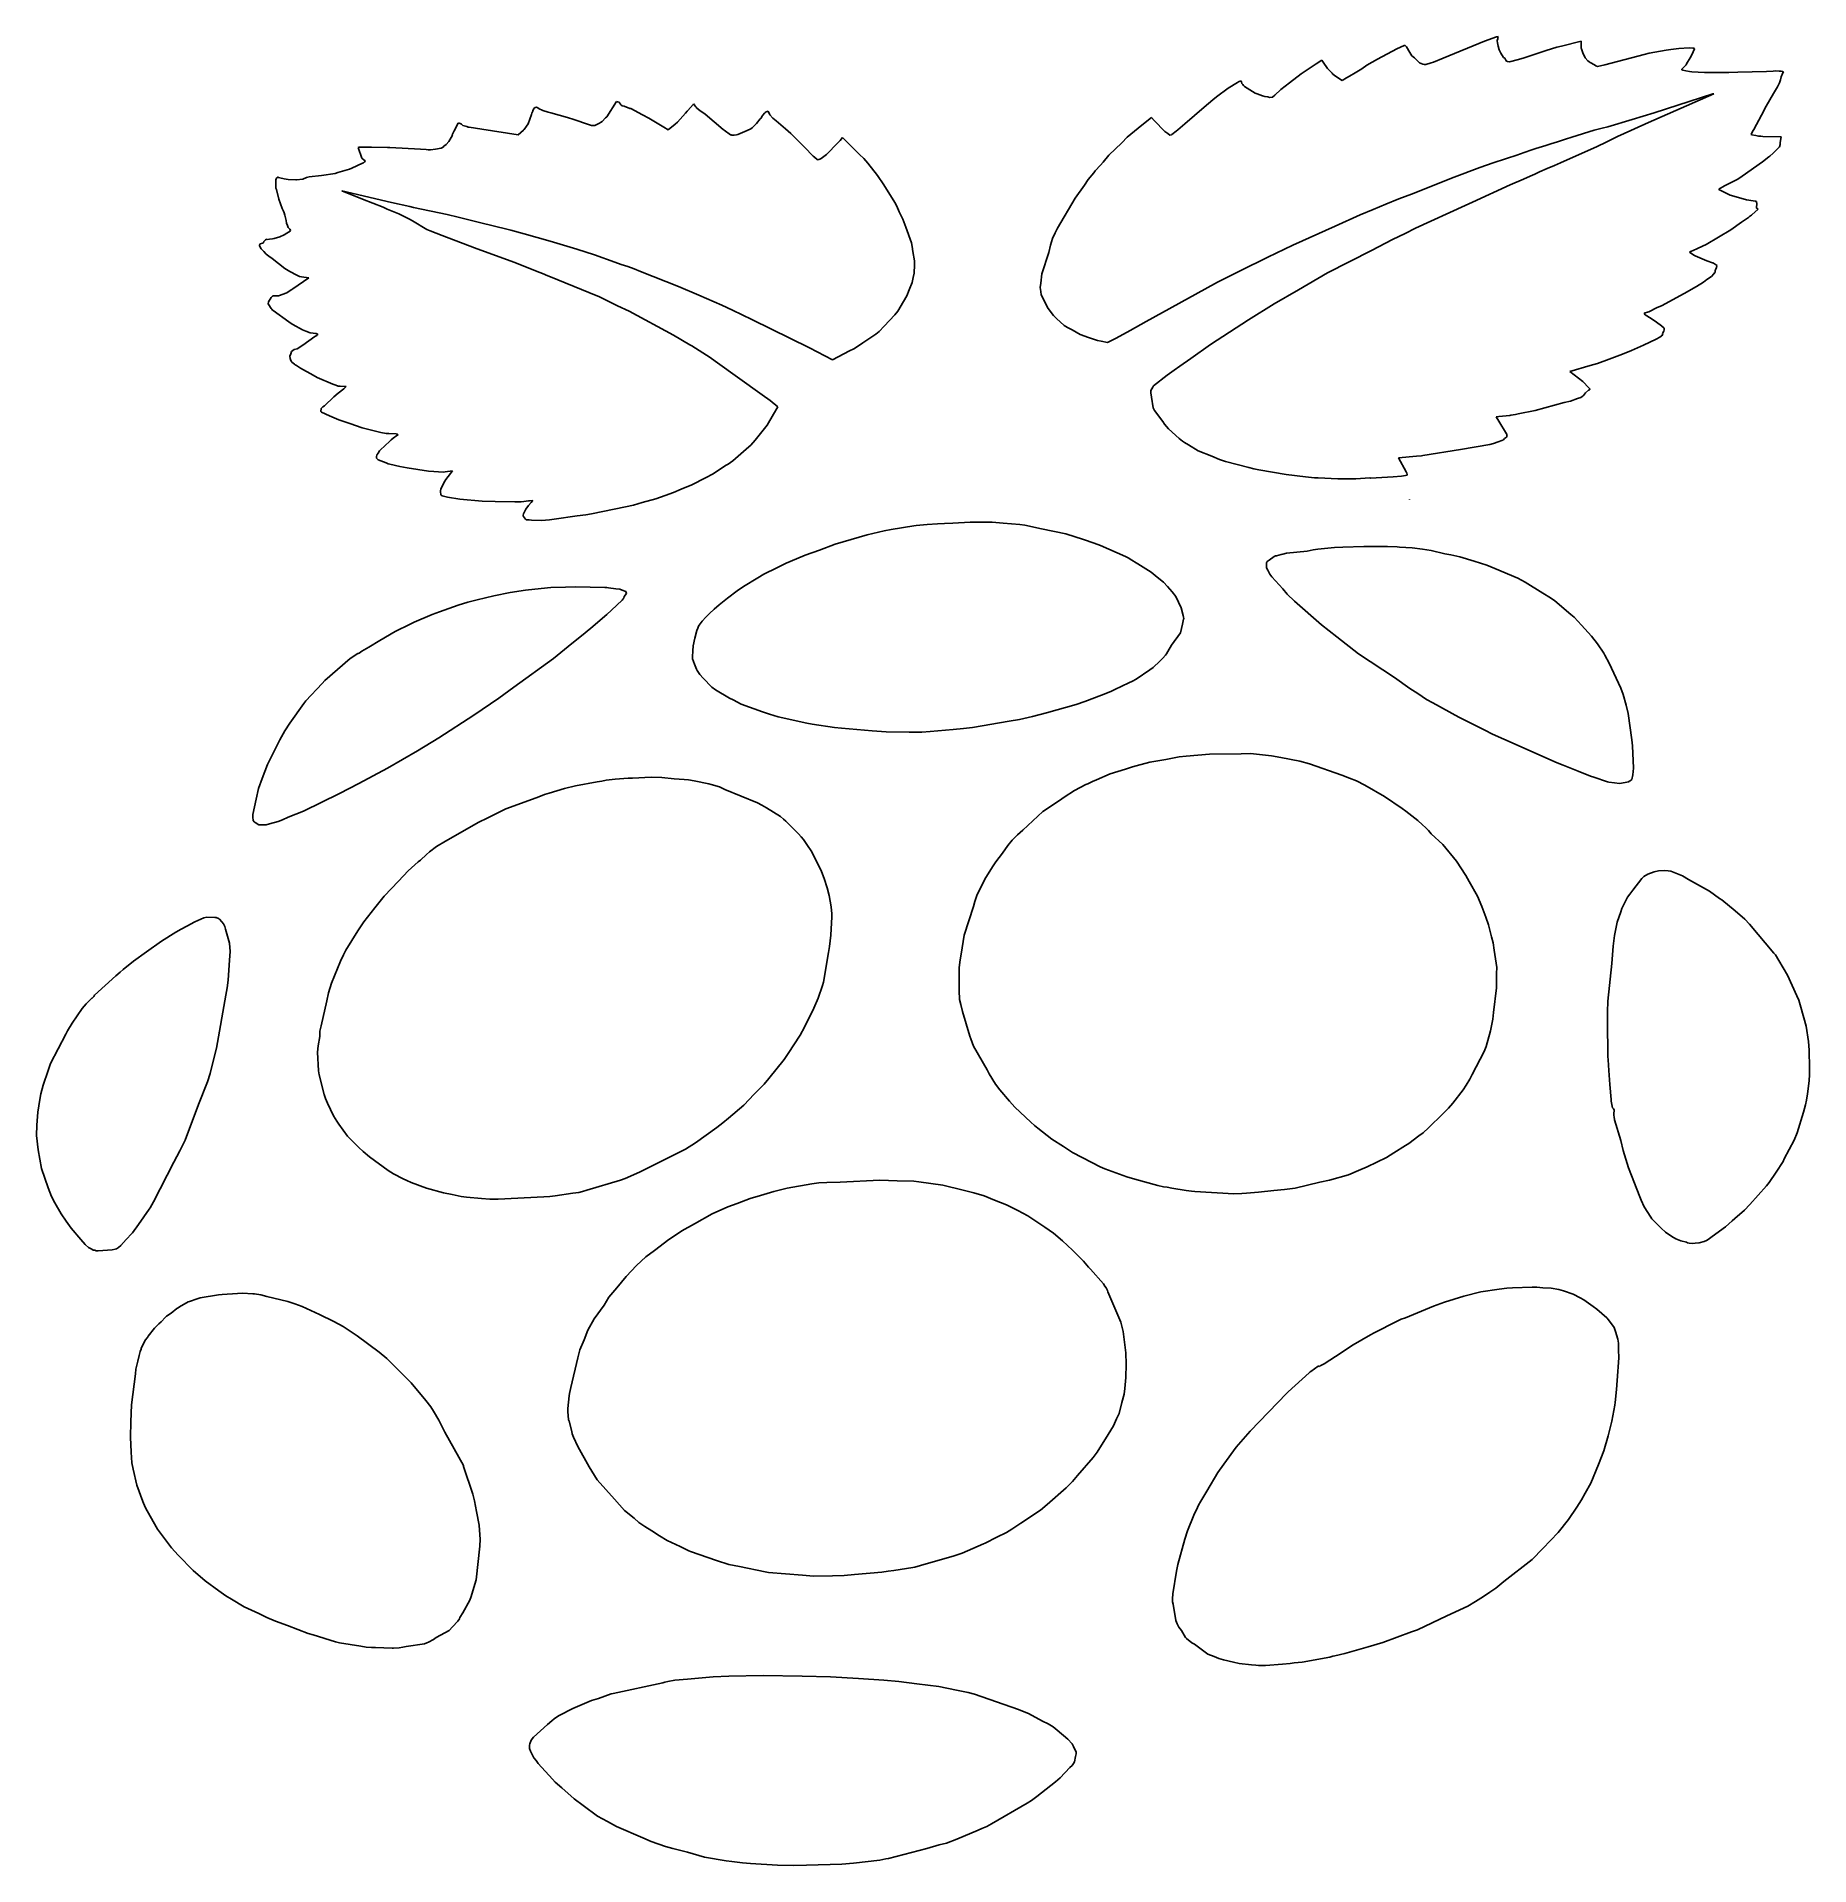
# Model space of a CAD drawing. Extents: x -208 to -97, y -176 to -61.
import ezdxf

# ---------------------------------------------------------------- set-up
doc = ezdxf.new("R2010")
doc.units = 0
doc.layers.get('0').update_dxf_attribs({"linetype": 'CONTINUOUS'})

msp = doc.modelspace()

# ---------------------------------------------------------------- linework, layer by layer
for p, q in [((-122.91, -62.12), (-122.45, -61.9)), ((-122.45, -61.9), (-122.39, -61.9)), ((-122.39, -61.9), (-122.3, -61.99)), ((-122.3, -61.99), (-122.1, -62.34)), ((-120.01, -62.69), (-117.4, -61.63)), ((-117.4, -61.63), (-116.65, -61.35)), ((-116.65, -61.35), (-116.55, -61.34)), ((-116.57, -61.49), (-116.6, -61.58)), ((-116.6, -61.58), (-116.6, -61.6)), ((-116.6, -61.6), (-116.59, -61.73)), ((-116.59, -61.73), (-116.55, -61.94)), ((-116.56, -61.42), (-116.57, -61.49)), ((-116.55, -61.34), (-116.56, -61.39)), ((-116.56, -61.39), (-116.56, -61.42)), ((-116.55, -61.94), (-116.48, -62.18)), ((-113.52, -62.22), (-112.85, -62)), ((-112.85, -62), (-112.57, -61.94)), ((-112.57, -61.94), (-111.32, -61.63)), ((-111.32, -61.63), (-111.32, -61.72)), ((-111.32, -61.72), (-111.32, -61.81)), ((-111.32, -61.81), (-111.32, -62.06)), ((-111.32, -62.06), (-111.31, -62.12)), ((-105.2, -62.1), (-104.54, -62.04)), ((-104.32, -62.06), (-104.54, -62.04)), ((-104.23, -62.07), (-104.32, -62.06)), ((-104.21, -62.11), (-104.23, -62.07)), ((-128.92, -63.68), (-127.99, -63.05)), ((-127.99, -63.05), (-127.63, -62.82)), ((-127.63, -62.82), (-127.54, -62.95)), ((-127.54, -62.95), (-127.28, -63.34)), ((-125.11, -63.37), (-124.8, -63.14)), ((-124.8, -63.14), (-124.13, -62.76)), ((-124.13, -62.76), (-122.91, -62.12)), ((-122.1, -62.34), (-121.97, -62.56)), ((-121.97, -62.56), (-121.81, -62.68)), ((-121.81, -62.68), (-121.66, -62.83)), ((-121.66, -62.83), (-121.48, -62.99)), ((-121.48, -62.99), (-121.29, -63.07)), ((-121.29, -63.07), (-121.2, -63.1)), ((-121.2, -63.1), (-121.16, -63.1)), ((-121.16, -63.1), (-121.1, -63.09)), ((-121.1, -63.09), (-120.76, -63)), ((-120.76, -63), (-120.6, -62.95)), ((-120.6, -62.95), (-120.01, -62.69)), ((-116.48, -62.18), (-116.37, -62.39)), ((-116.37, -62.39), (-116.22, -62.66)), ((-116.22, -62.66), (-116.13, -62.7)), ((-116.13, -62.7), (-116.06, -62.83)), ((-116.06, -62.83), (-116.02, -62.88)), ((-116.02, -62.88), (-115.96, -62.91)), ((-115.96, -62.91), (-115.84, -62.93)), ((-115.84, -62.93), (-115.27, -62.78)), ((-115.27, -62.78), (-114.92, -62.67)), ((-114.92, -62.67), (-113.52, -62.22)), ((-111.31, -62.12), (-111.21, -62.42)), ((-111.21, -62.42), (-111.11, -62.58)), ((-111.11, -62.58), (-111.07, -62.68)), ((-111.07, -62.68), (-110.91, -62.86)), ((-110.91, -62.86), (-110.83, -62.93)), ((-110.83, -62.93), (-110.76, -62.97)), ((-110.76, -62.97), (-110.5, -63.11)), ((-110.5, -63.11), (-110.4, -63.17)), ((-110.4, -63.17), (-110.3, -63.23)), ((-110.3, -63.23), (-109.85, -63.11)), ((-109.85, -63.11), (-107.37, -62.46)), ((-107.37, -62.46), (-107.06, -62.39)), ((-107.06, -62.39), (-105.98, -62.2)), ((-105.98, -62.2), (-105.69, -62.15)), ((-105.69, -62.15), (-105.2, -62.1)), ((-104.77, -63.15), (-104.94, -63.32)), ((-104.77, -63.15), (-104.73, -63.11)), ((-104.7, -63.05), (-104.73, -63.11)), ((-104.48, -62.67), (-104.7, -63.05)), ((-104.4, -62.53), (-104.48, -62.67)), ((-104.29, -62.29), (-104.4, -62.53)), ((-104.21, -62.11), (-104.29, -62.29)), ((-133.52, -64.59), (-132.94, -64.22)), ((-132.94, -64.22), (-132.86, -64.18)), ((-132.86, -64.18), (-132.73, -64.13)), ((-132.7, -64.15), (-132.73, -64.13)), ((-132.7, -64.15), (-132.68, -64.19)), ((-132.68, -64.19), (-132.65, -64.29)), ((-132.65, -64.29), (-132.6, -64.36)), ((-132.6, -64.36), (-132.55, -64.42)), ((-130.21, -64.67), (-129.67, -64.24)), ((-129.67, -64.24), (-128.92, -63.68)), ((-127.28, -63.34), (-126.98, -63.65)), ((-126.98, -63.65), (-126.93, -63.71)), ((-126.93, -63.71), (-126.77, -63.82)), ((-126.77, -63.82), (-126.36, -64.11)), ((-126.36, -64.11), (-126.07, -63.94)), ((-126.07, -63.94), (-125.88, -63.82)), ((-125.88, -63.82), (-125.54, -63.63)), ((-125.54, -63.63), (-125.11, -63.37)), ((-104.99, -63.36), (-105, -63.39)), ((-105, -63.39), (-105, -63.43)), ((-105, -63.43), (-104.94, -63.46)), ((-104.94, -63.32), (-104.99, -63.36)), ((-104.94, -63.46), (-104.76, -63.49)), ((-104.76, -63.49), (-104.53, -63.54)), ((-104.53, -63.54), (-104.37, -63.56)), ((-103.58, -63.59), (-104.37, -63.56)), ((-103.58, -63.59), (-103.05, -63.6)), ((-103.05, -63.6), (-102.05, -63.59)), ((-102.05, -63.59), (-101.49, -63.57)), ((-101.49, -63.57), (-99.68, -63.54)), ((-99.68, -63.54), (-99.27, -63.52)), ((-99.27, -63.52), (-99.12, -63.5)), ((-99.12, -63.5), (-98.88, -63.51)), ((-98.86, -64.25), (-98.99, -64.51)), ((-98.88, -63.51), (-98.75, -63.51)), ((-98.83, -64.13), (-98.86, -64.25)), ((-98.81, -64.06), (-98.83, -64.13)), ((-98.75, -63.88), (-98.81, -64.06)), ((-98.75, -63.51), (-98.67, -63.53)), ((-98.65, -63.61), (-98.75, -63.88)), ((-98.67, -63.53), (-98.62, -63.56)), ((-98.62, -63.56), (-98.65, -63.61)), ((-172.57, -66.38), (-171.96, -65.43)), ((-171.91, -65.44), (-171.96, -65.43)), ((-171.91, -65.44), (-171.8, -65.47)), ((-171.8, -65.47), (-171.78, -65.51)), ((-171.78, -65.51), (-171.72, -65.59)), ((-135.02, -65.78), (-134.48, -65.32)), ((-134.48, -65.32), (-134.24, -65.13)), ((-134.24, -65.13), (-133.52, -64.59)), ((-132.55, -64.42), (-132.48, -64.47)), ((-132.48, -64.47), (-131.81, -64.89)), ((-131.81, -64.89), (-131.7, -64.94)), ((-131.7, -64.94), (-131.35, -65.07)), ((-131.35, -65.07), (-131.21, -65.1)), ((-131.21, -65.1), (-131.03, -65.13)), ((-131.03, -65.13), (-130.91, -65.16)), ((-130.91, -65.16), (-130.72, -65.14)), ((-130.72, -65.14), (-130.59, -65.03)), ((-130.59, -65.03), (-130.21, -64.67)), ((-102.98, -64.94), (-107.1, -66.75)), ((-106.73, -66.13), (-103.05, -64.93)), ((-102.98, -64.94), (-103.05, -64.93)), ((-99.23, -64.92), (-99.7, -65.72)), ((-99.05, -64.61), (-99.23, -64.92)), ((-98.99, -64.51), (-99.05, -64.61)), ((-177.52, -66.83), (-177.31, -66.24)), ((-177.31, -66.24), (-177.28, -66.15)), ((-177.28, -66.15), (-177.25, -66.08)), ((-177.25, -66.08), (-177.23, -66.02)), ((-177.23, -66.02), (-177.22, -65.98)), ((-177.22, -65.98), (-177.18, -65.92)), ((-177.18, -65.92), (-177.15, -65.87)), ((-177.15, -65.87), (-177.08, -65.8)), ((-177.08, -65.8), (-177, -65.78)), ((-177, -65.78), (-176.91, -65.83)), ((-176.91, -65.83), (-176.82, -65.88)), ((-176.82, -65.88), (-176.79, -65.9)), ((-176.79, -65.9), (-176.68, -65.95)), ((-176.68, -65.95), (-176.59, -65.99)), ((-176.59, -65.99), (-176.26, -66.09)), ((-176.26, -66.09), (-176.1, -66.14)), ((-176.1, -66.14), (-175.05, -66.43)), ((-175.05, -66.43), (-174.64, -66.56)), ((-174.64, -66.56), (-174.52, -66.6)), ((-174.52, -66.6), (-173.84, -66.82)), ((-172.96, -66.75), (-172.86, -66.67)), ((-172.86, -66.67), (-172.65, -66.44)), ((-172.65, -66.44), (-172.57, -66.38)), ((-171.72, -65.59), (-171.7, -65.61)), ((-171.7, -65.61), (-171.68, -65.64)), ((-171.68, -65.64), (-171.6, -65.69)), ((-171.6, -65.69), (-171.49, -65.71)), ((-171.49, -65.71), (-171.13, -65.86)), ((-171.13, -65.86), (-171.07, -65.87)), ((-171.07, -65.87), (-170.33, -66.26)), ((-170.33, -66.26), (-169.93, -66.46)), ((-168.98, -67.04), (-169.93, -66.46)), ((-168.13, -66.72), (-167.63, -66.16)), ((-167.63, -66.16), (-167.52, -66.03)), ((-167.52, -66.03), (-167.48, -65.99)), ((-167.48, -65.99), (-167.14, -65.61)), ((-167.14, -65.61), (-167.1, -65.59)), ((-167.1, -65.59), (-167.07, -65.61)), ((-167.07, -65.61), (-167.05, -65.65)), ((-167.05, -65.65), (-167, -65.73)), ((-167, -65.73), (-166.95, -65.78)), ((-166.95, -65.78), (-166.91, -65.85)), ((-166.91, -65.85), (-166.72, -65.98)), ((-166.72, -65.98), (-166.39, -66.22)), ((-165.25, -67.18), (-166.39, -66.22)), ((-162.93, -66.52), (-163.16, -66.81)), ((-162.93, -66.52), (-162.88, -66.46)), ((-162.88, -66.46), (-162.82, -66.36)), ((-162.82, -66.36), (-162.76, -66.29)), ((-162.76, -66.29), (-162.65, -66.16)), ((-162.65, -66.16), (-162.61, -66.12)), ((-162.61, -66.12), (-162.55, -66.07)), ((-162.55, -66.07), (-162.44, -66.03)), ((-162.44, -66.03), (-162.33, -66.27)), ((-162.33, -66.27), (-162.14, -66.46)), ((-162.14, -66.46), (-161.92, -66.63)), ((-161.92, -66.63), (-161.35, -67.13)), ((-138.94, -66.91), (-138.34, -66.42)), ((-138.34, -66.42), (-138.16, -66.61)), ((-138.16, -66.61), (-137.5, -67.31)), ((-136.24, -66.83), (-135.02, -65.78)), ((-108.13, -66.55), (-109.66, -67.01)), ((-106.73, -66.13), (-108.13, -66.55)), ((-100, -66.29), (-100.48, -67.18)), ((-99.7, -65.72), (-100, -66.29)), ((-182.5, -67.93), (-182.35, -67.69)), ((-182.35, -67.69), (-182.28, -67.54)), ((-182.3, -67.51), (-182.17, -67.26)), ((-182.28, -67.54), (-182.3, -67.51)), ((-182.17, -67.26), (-182.05, -67.04)), ((-182.05, -67.04), (-181.93, -66.81)), ((-181.93, -66.81), (-181.91, -66.8)), ((-181.91, -66.8), (-181.89, -66.77)), ((-181.89, -66.77), (-181.86, -66.78)), ((-181.86, -66.78), (-181.78, -66.81)), ((-181.78, -66.81), (-181.71, -66.84)), ((-181.71, -66.84), (-181.67, -66.88)), ((-181.67, -66.88), (-181.63, -66.92)), ((-181.63, -66.92), (-181.37, -67)), ((-181.37, -67), (-181.28, -67.04)), ((-181.28, -67.04), (-181.22, -67.04)), ((-181.22, -67.04), (-180.43, -67.17)), ((-180.43, -67.17), (-178.15, -67.52)), ((-178.15, -67.52), (-177.81, -67.23)), ((-177.81, -67.23), (-177.77, -67.19)), ((-177.77, -67.19), (-177.61, -66.98)), ((-177.61, -66.98), (-177.52, -66.83)), ((-173.84, -66.82), (-173.53, -66.92)), ((-173.53, -66.92), (-173.43, -66.93)), ((-173.43, -66.93), (-173.36, -66.93)), ((-173.36, -66.93), (-173.33, -66.92)), ((-173.33, -66.92), (-173.04, -66.78)), ((-173.04, -66.78), (-172.96, -66.75)), ((-168.98, -67.04), (-168.71, -67.2)), ((-168.71, -67.2), (-168.27, -66.84)), ((-168.27, -66.84), (-168.13, -66.72)), ((-165.25, -67.18), (-165.19, -67.23)), ((-165.19, -67.23), (-164.79, -67.51)), ((-164.79, -67.51), (-164.75, -67.52)), ((-164.75, -67.52), (-164.71, -67.53)), ((-164.71, -67.53), (-164.57, -67.53)), ((-164.57, -67.53), (-164.43, -67.51)), ((-164.43, -67.51), (-164.33, -67.49)), ((-164.33, -67.49), (-163.75, -67.24)), ((-163.75, -67.24), (-163.52, -67.13)), ((-163.52, -67.13), (-163.44, -67.08)), ((-163.44, -67.08), (-163.16, -66.81)), ((-161.35, -67.13), (-161, -67.44)), ((-161, -67.44), (-160.14, -68.3)), ((-157.91, -67.88), (-157.75, -67.69)), ((-157.75, -67.69), (-156.68, -68.75)), ((-140.21, -68.01), (-139.87, -67.67)), ((-139.87, -67.67), (-138.94, -66.91)), ((-137.5, -67.31), (-137.3, -67.44)), ((-137.3, -67.44), (-137.19, -67.54)), ((-137.19, -67.54), (-137.08, -67.51)), ((-137.08, -67.51), (-137.05, -67.49)), ((-137.05, -67.49), (-136.79, -67.29)), ((-136.79, -67.29), (-136.67, -67.2)), ((-136.67, -67.2), (-136.24, -66.83)), ((-112.31, -67.79), (-112.82, -67.95)), ((-111.91, -67.66), (-112.31, -67.79)), ((-110.51, -67.23), (-111.91, -67.66)), ((-110, -67.09), (-110.51, -67.23)), ((-109.66, -67.01), (-110, -67.09)), ((-109.75, -67.97), (-109.09, -67.65)), ((-109.09, -67.65), (-109, -67.6)), ((-109, -67.6), (-108.86, -67.54)), ((-108.86, -67.54), (-107.1, -66.75)), ((-100.52, -67.24), (-100.65, -67.48)), ((-100.65, -67.48), (-100.62, -67.52)), ((-100.62, -67.52), (-100.36, -67.56)), ((-100.48, -67.18), (-100.52, -67.24)), ((-100.36, -67.56), (-100.18, -67.6)), ((-100.18, -67.6), (-100.03, -67.61)), ((-100.03, -67.61), (-99.91, -67.62)), ((-99.91, -67.62), (-98.76, -67.65)), ((-98.76, -67.65), (-98.82, -67.99)), ((-188.14, -68.3), (-188.19, -68.32)), ((-187.96, -68.99), (-188.19, -68.32)), ((-187.83, -68.3), (-188.14, -68.3)), ((-187.36, -68.29), (-187.83, -68.3)), ((-187.36, -68.29), (-186.35, -68.32)), ((-186.35, -68.32), (-186.2, -68.32)), ((-184.28, -68.41), (-186.2, -68.32)), ((-184.28, -68.41), (-183.93, -68.43)), ((-183.93, -68.43), (-183.79, -68.45)), ((-183.79, -68.45), (-183.66, -68.46)), ((-183.66, -68.46), (-183.34, -68.41)), ((-182.99, -68.36), (-183.34, -68.41)), ((-182.99, -68.36), (-182.86, -68.29)), ((-182.86, -68.29), (-182.81, -68.23)), ((-182.81, -68.23), (-182.67, -68.13)), ((-182.67, -68.13), (-182.5, -67.93)), ((-160.14, -68.3), (-159.6, -68.85)), ((-159.6, -68.85), (-159.51, -68.93)), ((-159.51, -68.93), (-159.35, -69.06)), ((-159.1, -69.01), (-159.02, -68.95)), ((-159.02, -68.95), (-158.76, -68.76)), ((-158.76, -68.76), (-158.05, -68.01)), ((-158.05, -68.01), (-157.91, -67.88)), ((-156.68, -68.75), (-156.42, -69.01)), ((-141.37, -69.23), (-141.01, -68.8)), ((-141.01, -68.8), (-140.21, -68.01)), ((-115.32, -68.77), (-116.87, -69.28)), ((-115.2, -68.73), (-115.32, -68.77)), ((-114.49, -68.49), (-115.2, -68.73)), ((-114.18, -68.38), (-114.49, -68.49)), ((-113.55, -68.18), (-114.18, -68.38)), ((-113.24, -68.08), (-113.55, -68.18)), ((-112.82, -67.95), (-113.24, -68.08)), ((-110.32, -68.24), (-112.63, -69.27)), ((-110.32, -68.24), (-109.75, -67.97)), ((-99.54, -68.91), (-99.94, -69.21)), ((-99.47, -68.86), (-99.54, -68.91)), ((-99.27, -68.67), (-99.47, -68.86)), ((-99.07, -68.49), (-99.27, -68.67)), ((-98.87, -68.27), (-99.07, -68.49)), ((-98.82, -68.13), (-98.87, -68.27)), ((-98.82, -67.99), (-98.82, -68.13)), ((-191.28, -70.16), (-190.5, -70.07)), ((-190.5, -70.07), (-189.65, -69.94)), ((-189.65, -69.94), (-189.48, -69.89)), ((-189.48, -69.89), (-188.75, -69.68)), ((-188.75, -69.68), (-188.6, -69.62)), ((-188.6, -69.62), (-187.92, -69.3)), ((-187.96, -68.99), (-187.83, -69.1)), ((-187.86, -69.27), (-187.92, -69.3)), ((-187.86, -69.27), (-187.8, -69.22)), ((-187.79, -69.13), (-187.83, -69.1)), ((-187.8, -69.22), (-187.76, -69.19)), ((-187.77, -69.15), (-187.79, -69.13)), ((-187.76, -69.19), (-187.77, -69.15)), ((-159.35, -69.06), (-159.28, -69.08)), ((-159.28, -69.08), (-159.13, -69.02)), ((-159.13, -69.02), (-159.1, -69.01)), ((-156.42, -69.01), (-156.17, -69.3)), ((-156.17, -69.3), (-155.55, -70.08)), ((-155.55, -70.08), (-155.16, -70.65)), ((-142.31, -70.33), (-141.96, -69.91)), ((-141.96, -69.91), (-141.87, -69.79)), ((-141.87, -69.79), (-141.54, -69.42)), ((-141.54, -69.42), (-141.37, -69.23)), ((-117.7, -69.58), (-119.31, -70.17)), ((-116.87, -69.28), (-117.7, -69.58)), ((-114.53, -70.11), (-114.96, -70.3)), ((-114.24, -69.98), (-114.53, -70.11)), ((-113.95, -69.85), (-114.24, -69.98)), ((-113.46, -69.64), (-113.95, -69.85)), ((-113, -69.44), (-113.46, -69.64)), ((-112.63, -69.27), (-113, -69.44)), ((-101.21, -70.11), (-101.49, -70.31)), ((-99.94, -69.21), (-101.21, -70.11)), ((-193.38, -70.32), (-193.32, -70.23)), ((-193.37, -70.58), (-193.38, -70.32)), ((-193.37, -70.75), (-193.37, -70.58)), ((-193.37, -70.86), (-193.37, -70.75)), ((-193.34, -70.95), (-193.37, -70.86)), ((-193.18, -71.56), (-193.34, -70.95)), ((-193.32, -70.23), (-193.28, -70.18)), ((-193.28, -70.18), (-193.24, -70.18)), ((-193.24, -70.18), (-193.2, -70.19)), ((-193.2, -70.19), (-193.13, -70.21)), ((-193.13, -70.21), (-192.85, -70.28)), ((-192.85, -70.28), (-192.6, -70.32)), ((-192.6, -70.32), (-192.11, -70.34)), ((-192.11, -70.34), (-192.07, -70.34)), ((-191.67, -70.31), (-192.07, -70.34)), ((-191.67, -70.31), (-191.44, -70.2)), ((-191.44, -70.2), (-191.28, -70.16)), ((-189.23, -71.04), (-187.93, -71.56)), ((-189.23, -71.04), (-186.11, -71.77)), ((-155.16, -70.65), (-154.47, -71.77)), ((-143.14, -71.49), (-142.55, -70.69)), ((-142.55, -70.69), (-142.31, -70.33)), ((-122.79, -71.55), (-121.99, -71.24)), ((-121.99, -71.24), (-119.31, -70.17)), ((-115.79, -70.66), (-118.16, -71.74)), ((-114.96, -70.3), (-115.79, -70.66)), ((-102.31, -70.72), (-102.68, -70.93)), ((-102.68, -70.93), (-102.66, -70.97)), ((-102.66, -70.97), (-102.56, -71.02)), ((-102.56, -71.02), (-102.39, -71.09)), ((-102.39, -71.09), (-101.97, -71.3)), ((-101.91, -70.52), (-102.31, -70.72)), ((-101.69, -70.41), (-101.91, -70.52)), ((-101.49, -70.31), (-101.69, -70.41)), ((-193.18, -71.56), (-192.97, -72.15)), ((-192.97, -72.15), (-192.9, -72.32)), ((-192.86, -72.42), (-192.9, -72.32)), ((-192.82, -72.56), (-192.86, -72.42)), ((-186.62, -72.07), (-187.93, -71.56)), ((-186.38, -72.19), (-186.62, -72.07)), ((-185.64, -72.48), (-186.38, -72.19)), ((-184.95, -72.03), (-186.11, -71.77)), ((-184.95, -72.03), (-184.72, -72.08)), ((-184.72, -72.08), (-182.61, -72.53)), ((-154.47, -71.77), (-154.35, -72)), ((-154.35, -72), (-154.19, -72.35)), ((-154.19, -72.35), (-153.96, -72.82)), ((-144.24, -73.38), (-143.14, -71.49)), ((-125.21, -72.54), (-124.41, -72.2)), ((-124.41, -72.2), (-123.6, -71.87)), ((-123.6, -71.87), (-122.79, -71.55)), ((-118.61, -71.96), (-121.74, -73.39)), ((-118.16, -71.74), (-118.61, -71.96)), ((-101.97, -71.3), (-101.73, -71.37)), ((-101.73, -71.37), (-100.94, -71.6)), ((-100.94, -71.6), (-100.51, -71.66)), ((-100.22, -72.21), (-100.59, -72.53)), ((-100.51, -71.66), (-100.38, -71.68)), ((-100.38, -71.68), (-100.31, -71.71)), ((-100.31, -71.71), (-100.3, -71.77)), ((-100.28, -71.82), (-100.31, -72.13)), ((-100.31, -72.13), (-100.2, -72.18)), ((-100.3, -71.77), (-100.28, -71.82)), ((-100.2, -72.18), (-100.22, -72.21)), ((-192.73, -72.91), (-192.82, -72.56)), ((-192.73, -72.91), (-192.71, -73.06)), ((-192.71, -73.06), (-192.64, -73.22)), ((-192.69, -73.69), (-192.48, -73.57)), ((-192.6, -73.34), (-192.64, -73.22)), ((-192.6, -73.34), (-192.53, -73.41)), ((-192.5, -73.45), (-192.53, -73.41)), ((-192.46, -73.5), (-192.5, -73.45)), ((-192.48, -73.57), (-192.46, -73.5)), ((-185.64, -72.48), (-184.98, -72.81)), ((-184.78, -72.93), (-184.98, -72.81)), ((-184.78, -72.93), (-183.89, -73.46)), ((-183.89, -73.46), (-183.68, -73.55)), ((-183.68, -73.55), (-182.93, -73.85)), ((-181.92, -72.69), (-182.61, -72.53)), ((-180.33, -73.09), (-181.92, -72.69)), ((-179.89, -73.19), (-180.33, -73.09)), ((-179.46, -73.29), (-179.89, -73.19)), ((-179.03, -73.4), (-179.46, -73.29)), ((-178.61, -73.5), (-179.03, -73.4)), ((-177.77, -73.73), (-178.61, -73.5)), ((-153.96, -72.82), (-153.78, -73.32)), ((-153.78, -73.32), (-153.43, -74.31)), ((-144.4, -73.67), (-144.24, -73.38)), ((-126.8, -73.25), (-129.45, -74.45)), ((-125.21, -72.54), (-126.8, -73.25)), ((-121.74, -73.39), (-122.4, -73.71)), ((-101.93, -73.48), (-103.47, -74.4)), ((-101.26, -73), (-101.93, -73.48)), ((-100.81, -72.71), (-101.26, -73)), ((-100.75, -72.66), (-100.81, -72.71)), ((-100.62, -72.57), (-100.75, -72.66)), ((-100.59, -72.53), (-100.62, -72.57)), ((-194.36, -74.36), (-194.41, -74.46)), ((-194.41, -74.46), (-194.41, -74.5)), ((-194.3, -74.68), (-194.41, -74.5)), ((-194.22, -74.33), (-194.36, -74.36)), ((-194.3, -74.68), (-194.14, -74.84)), ((-194.16, -74.3), (-194.22, -74.33)), ((-194.12, -74.22), (-194.16, -74.3)), ((-194.05, -74.14), (-194.12, -74.22)), ((-194.03, -74.12), (-194.05, -74.14)), ((-193.98, -74.09), (-194.03, -74.12)), ((-193.92, -74.08), (-193.98, -74.09)), ((-193.89, -74.09), (-193.92, -74.08)), ((-193.78, -74.08), (-193.89, -74.09)), ((-193.59, -74.06), (-193.78, -74.08)), ((-193.48, -74.03), (-193.59, -74.06)), ((-193.48, -74.03), (-193.12, -73.93)), ((-193.12, -73.93), (-192.85, -73.8)), ((-192.69, -73.69), (-192.85, -73.8)), ((-182.93, -73.85), (-180.89, -74.61)), ((-180.89, -74.61), (-178.42, -75.52)), ((-176.14, -74.21), (-177.77, -73.73)), ((-174.46, -74.7), (-176.14, -74.21)), ((-173.34, -75.06), (-174.46, -74.7)), ((-153.43, -74.31), (-153.38, -74.54)), ((-153.38, -74.54), (-153.33, -74.85)), ((-144.79, -74.91), (-144.69, -74.45)), ((-144.69, -74.45), (-144.55, -74.03)), ((-144.55, -74.03), (-144.4, -73.67)), ((-129.45, -74.45), (-131.03, -75.2)), ((-123.19, -74.1), (-124.51, -74.79)), ((-122.4, -73.71), (-123.19, -74.1)), ((-104.05, -74.69), (-104.44, -74.85)), ((-103.97, -74.64), (-104.05, -74.69)), ((-103.47, -74.4), (-103.97, -74.64)), ((-194.14, -74.84), (-193.98, -75.01)), ((-193.98, -75.01), (-193.82, -75.14)), ((-193.61, -75.3), (-193.82, -75.14)), ((-192.8, -75.91), (-193.61, -75.3)), ((-178.42, -75.52), (-176.78, -76.16)), ((-172.07, -75.52), (-173.34, -75.06)), ((-171.67, -75.66), (-172.07, -75.52)), ((-171.26, -75.8), (-171.67, -75.66)), ((-170.86, -75.95), (-171.26, -75.8)), ((-153.33, -74.85), (-153.24, -75.44)), ((-153.24, -75.69), (-153.26, -76.22)), ((-153.24, -75.44), (-153.24, -75.69)), ((-145.22, -76.25), (-144.79, -74.91)), ((-131.03, -75.2), (-132.76, -76.07)), ((-127.27, -76.2), (-124.51, -74.79)), ((-104.5, -74.88), (-104.51, -74.9)), ((-104.51, -74.9), (-104.49, -74.92)), ((-104.47, -74.86), (-104.5, -74.88)), ((-104.49, -74.92), (-104.21, -75.1)), ((-104.44, -74.85), (-104.47, -74.86)), ((-104.21, -75.1), (-104.16, -75.12)), ((-104.16, -75.12), (-103.42, -75.43)), ((-103.42, -75.43), (-103.08, -75.56)), ((-103.08, -75.56), (-103.05, -75.57)), ((-103.05, -75.57), (-103.01, -75.59)), ((-103.01, -75.59), (-102.82, -75.7)), ((-102.82, -75.86), (-102.85, -75.91)), ((-102.82, -75.7), (-102.78, -75.73)), ((-102.8, -75.76), (-102.82, -75.86)), ((-102.78, -75.73), (-102.8, -75.76)), ((-192.8, -75.91), (-192.6, -76.05)), ((-192.6, -76.05), (-192.49, -76.11)), ((-192.49, -76.11), (-192.06, -76.34)), ((-191.3, -76.5), (-192.3, -77.2)), ((-192.06, -76.34), (-191.89, -76.42)), ((-191.89, -76.42), (-191.76, -76.44)), ((-191.76, -76.44), (-191.3, -76.5)), ((-176.78, -76.16), (-176.61, -76.24)), ((-176.28, -76.37), (-176.61, -76.24)), ((-176.28, -76.37), (-176.12, -76.44)), ((-176.12, -76.44), (-173.7, -77.42)), ((-170.46, -76.1), (-170.86, -75.95)), ((-168.06, -77.05), (-170.46, -76.1)), ((-153.38, -76.79), (-153.56, -77.26)), ((-153.32, -76.48), (-153.38, -76.79)), ((-153.26, -76.22), (-153.32, -76.48)), ((-145.33, -77.11), (-145.29, -76.84)), ((-145.29, -76.84), (-145.22, -76.25)), ((-134.18, -76.78), (-134.98, -77.21)), ((-132.76, -76.07), (-134.18, -76.78)), ((-129.1, -77.25), (-127.27, -76.2)), ((-103.63, -76.77), (-104.07, -77.04)), ((-103.42, -76.61), (-103.63, -76.77)), ((-103.14, -76.42), (-103.42, -76.61)), ((-102.98, -76.26), (-103.14, -76.42)), ((-102.94, -76.2), (-102.98, -76.26)), ((-102.9, -76.16), (-102.94, -76.2)), ((-102.88, -76.01), (-102.91, -76.05)), ((-102.91, -76.05), (-102.91, -76.11)), ((-102.9, -76.16), (-102.91, -76.11)), ((-102.86, -75.94), (-102.88, -76.01)), ((-102.85, -75.91), (-102.86, -75.94)), ((-193.83, -78.02), (-193.85, -78.13)), ((-193.85, -78.13), (-193.82, -78.2)), ((-193.66, -77.74), (-193.83, -78.02)), ((-193.65, -77.72), (-193.66, -77.74)), ((-193.65, -77.72), (-193.58, -77.65)), ((-193.53, -77.64), (-193.58, -77.65)), ((-193.44, -77.63), (-193.53, -77.64)), ((-193.2, -77.63), (-193.44, -77.63)), ((-192.69, -77.44), (-193.2, -77.63)), ((-192.54, -77.35), (-192.69, -77.44)), ((-192.37, -77.24), (-192.54, -77.35)), ((-192.3, -77.2), (-192.37, -77.24)), ((-173.7, -77.42), (-173.03, -77.71)), ((-173.03, -77.71), (-171.9, -78.26)), ((-166.79, -77.59), (-168.06, -77.05)), ((-165.35, -78.23), (-166.79, -77.59)), ((-153.92, -77.99), (-154.29, -78.61)), ((-153.71, -77.64), (-153.92, -77.99)), ((-153.56, -77.26), (-153.71, -77.64)), ((-145.29, -77.37), (-145.33, -77.11)), ((-145.27, -77.58), (-145.29, -77.37)), ((-145.18, -77.73), (-145.27, -77.58)), ((-144.93, -78.25), (-145.18, -77.73)), ((-134.98, -77.21), (-138.68, -79.25)), ((-132.23, -79.15), (-130.63, -78.13)), ((-130.63, -78.13), (-129.1, -77.25)), ((-104.85, -77.49), (-106.28, -78.27)), ((-104.07, -77.04), (-104.85, -77.49)), ((-193.82, -78.2), (-193.67, -78.43)), ((-193.67, -78.43), (-193.65, -78.46)), ((-193.65, -78.46), (-193.62, -78.48)), ((-193.58, -78.53), (-193.62, -78.48)), ((-193.54, -78.56), (-193.58, -78.53)), ((-193.54, -78.56), (-192.55, -79.28)), ((-192.42, -79.37), (-192.55, -79.28)), ((-171.9, -78.26), (-171.16, -78.61)), ((-168.39, -80.1), (-171.16, -78.61)), ((-165.35, -78.23), (-164.67, -78.54)), ((-163.46, -79.12), (-164.67, -78.54)), ((-159.83, -80.91), (-163.46, -79.12)), ((-154.46, -78.84), (-155.14, -79.54)), ((-154.29, -78.61), (-154.46, -78.84)), ((-144.82, -78.43), (-144.93, -78.25)), ((-144.5, -78.87), (-144.82, -78.43)), ((-144.3, -79.07), (-144.5, -78.87)), ((-143.82, -79.5), (-144.3, -79.07)), ((-138.68, -79.25), (-139.67, -79.81)), ((-134.63, -80.7), (-132.23, -79.15)), ((-107.36, -78.72), (-107.3, -78.7)), ((-107.36, -78.72), (-107.31, -78.83)), ((-107.21, -78.89), (-107.31, -78.83)), ((-107.16, -78.67), (-107.3, -78.7)), ((-107.21, -78.89), (-106.87, -79.11)), ((-107.07, -78.64), (-107.16, -78.67)), ((-106.55, -78.38), (-107.07, -78.64)), ((-106.87, -79.11), (-106.6, -79.29)), ((-106.6, -79.29), (-106.28, -79.53)), ((-106.28, -78.27), (-106.55, -78.38)), ((-192.3, -79.44), (-192.42, -79.37)), ((-191.7, -79.77), (-192.3, -79.44)), ((-191.5, -79.86), (-191.7, -79.77)), ((-191.67, -80.74), (-190.92, -80.2)), ((-191.22, -79.96), (-191.5, -79.86)), ((-191.02, -79.99), (-191.22, -79.96)), ((-190.88, -80), (-191.02, -79.99)), ((-190.92, -80.2), (-190.83, -80.15)), ((-190.88, -80), (-190.84, -80.01)), ((-190.82, -80.01), (-190.84, -80.01)), ((-190.83, -80.15), (-190.79, -80.12)), ((-190.79, -80.03), (-190.82, -80.01)), ((-190.74, -80.04), (-190.79, -80.03)), ((-190.76, -80.08), (-190.79, -80.12)), ((-190.76, -80.08), (-190.74, -80.04)), ((-167.36, -80.71), (-168.39, -80.1)), ((-155.67, -80.05), (-156.48, -80.6)), ((-155.46, -79.87), (-155.67, -80.05)), ((-155.14, -79.54), (-155.46, -79.87)), ((-143.61, -79.63), (-143.82, -79.5)), ((-143.32, -79.78), (-143.61, -79.63)), ((-142.82, -80.06), (-143.32, -79.78)), ((-142.29, -80.25), (-142.82, -80.06)), ((-142.18, -80.29), (-142.29, -80.25)), ((-141.73, -80.44), (-142.18, -80.29)), ((-141.49, -80.49), (-141.73, -80.44)), ((-140.56, -80.3), (-141.1, -80.57)), ((-139.67, -79.81), (-140.56, -80.3)), ((-106.61, -80.37), (-107.41, -80.74)), ((-106.39, -80.23), (-106.61, -80.37)), ((-106.2, -80.09), (-106.39, -80.23)), ((-106.28, -79.53), (-106.12, -79.67)), ((-106.18, -79.93), (-106.21, -80.03)), ((-106.21, -80.03), (-106.2, -80.09)), ((-106.14, -79.85), (-106.18, -79.93)), ((-106.11, -79.77), (-106.14, -79.85)), ((-106.12, -79.67), (-106.11, -79.74)), ((-106.11, -79.74), (-106.11, -79.77)), ((-192.5, -81.43), (-192.44, -81.28)), ((-192.47, -81.57), (-192.5, -81.43)), ((-192.43, -81.7), (-192.47, -81.57)), ((-192.44, -81.28), (-192.39, -81.13)), ((-192.39, -81.13), (-192.23, -81.02)), ((-192.23, -81.02), (-192.04, -80.96)), ((-192.04, -80.96), (-191.67, -80.74)), ((-167.23, -80.78), (-167.36, -80.71)), ((-166.08, -81.52), (-167.23, -80.78)), ((-165.76, -81.74), (-166.08, -81.52)), ((-158.38, -81.65), (-159.83, -80.91)), ((-157.31, -81.1), (-158.38, -81.65)), ((-157.04, -80.96), (-157.31, -81.1)), ((-156.81, -80.82), (-157.04, -80.96)), ((-156.48, -80.6), (-156.81, -80.82)), ((-141.1, -80.57), (-141.49, -80.49)), ((-136.55, -82.05), (-135.86, -81.57)), ((-135.86, -81.57), (-134.63, -80.7)), ((-109.57, -81.61), (-110.31, -81.88)), ((-108.74, -81.31), (-109.57, -81.61)), ((-108.16, -81.07), (-108.74, -81.31)), ((-107.41, -80.74), (-108.16, -81.07)), ((-192.39, -81.76), (-192.43, -81.7)), ((-192.36, -81.8), (-192.39, -81.76)), ((-192.2, -81.93), (-192.36, -81.8)), ((-192.16, -81.97), (-192.2, -81.93)), ((-192.07, -82.02), (-192.16, -81.97)), ((-191.82, -82.18), (-192.07, -82.02)), ((-191.02, -82.62), (-191.82, -82.18)), ((-190.78, -82.76), (-191.02, -82.62)), ((-189.8, -83.18), (-190.78, -82.76)), ((-165.76, -81.74), (-162.8, -83.85)), ((-138.2, -83.3), (-137.35, -82.62)), ((-137.35, -82.62), (-136.91, -82.3)), ((-136.91, -82.3), (-136.55, -82.05)), ((-110.76, -82.01), (-112.04, -82.39)), ((-112.04, -82.39), (-111.49, -82.82)), ((-110.31, -81.88), (-110.76, -82.01)), ((-189.61, -83.25), (-189.8, -83.18)), ((-189.74, -83.99), (-189.45, -83.76)), ((-189.45, -83.31), (-189.61, -83.25)), ((-189.34, -83.32), (-189.45, -83.31)), ((-189.45, -83.76), (-189.11, -83.49)), ((-189.06, -83.34), (-189.34, -83.32)), ((-189.11, -83.49), (-188.96, -83.34)), ((-188.96, -83.34), (-189.06, -83.34)), ((-162.8, -83.85), (-162.3, -84.22)), ((-138.38, -83.73), (-138.37, -83.58)), ((-138.34, -84), (-138.38, -83.73)), ((-138.37, -83.58), (-138.25, -83.37)), ((-138.2, -83.3), (-138.25, -83.37)), ((-111.49, -82.82), (-111.23, -83.03)), ((-111.23, -83.03), (-110.84, -83.43)), ((-111.18, -83.9), (-111.21, -83.92)), ((-111.05, -83.74), (-111.18, -83.9)), ((-110.87, -83.57), (-111.05, -83.74)), ((-110.81, -83.54), (-110.87, -83.57)), ((-110.84, -83.43), (-110.79, -83.49)), ((-110.79, -83.52), (-110.81, -83.54)), ((-110.79, -83.52), (-110.79, -83.49)), ((-190.55, -84.9), (-190.52, -84.71)), ((-190.5, -84.94), (-190.55, -84.9)), ((-190.52, -84.71), (-190.42, -84.62)), ((-190.01, -85.19), (-190.5, -84.94)), ((-190.42, -84.62), (-190.32, -84.55)), ((-190.32, -84.55), (-189.74, -83.99)), ((-162.3, -84.22), (-161.83, -84.61)), ((-161.83, -84.61), (-162.1, -85.08)), ((-138.24, -84.67), (-138.34, -84)), ((-138.15, -84.85), (-138.24, -84.67)), ((-137.63, -85.54), (-138.15, -84.85)), ((-115.29, -85.06), (-115.45, -85.09)), ((-114.22, -84.84), (-115.29, -85.06)), ((-112.39, -84.34), (-114.22, -84.84)), ((-112, -84.25), (-112.39, -84.34)), ((-111.56, -84.1), (-112, -84.25)), ((-111.35, -84.02), (-111.56, -84.1)), ((-111.27, -83.96), (-111.35, -84.02)), ((-111.21, -83.92), (-111.27, -83.96)), ((-189.42, -85.44), (-190.01, -85.19)), ((-188.73, -85.66), (-189.42, -85.44)), ((-187.95, -85.93), (-188.73, -85.66)), ((-187.03, -86.17), (-187.95, -85.93)), ((-186.77, -86.23), (-187.03, -86.17)), ((-162.74, -86.09), (-163.25, -86.71)), ((-162.5, -85.77), (-162.74, -86.09)), ((-162.1, -85.08), (-162.5, -85.77)), ((-137.52, -85.71), (-137.63, -85.54)), ((-137.39, -85.85), (-137.52, -85.71)), ((-137.39, -85.85), (-137.27, -86)), ((-136.59, -86.6), (-137.27, -86)), ((-116.5, -85.23), (-116.68, -85.24)), ((-116.68, -85.24), (-116.5, -85.52)), ((-115.81, -85.15), (-116.5, -85.23)), ((-116.5, -85.52), (-116.03, -86.31)), ((-115.75, -85.14), (-115.81, -85.15)), ((-115.45, -85.09), (-115.75, -85.14)), ((-186.86, -87.39), (-186.83, -87.35)), ((-186.83, -87.35), (-186.49, -87.03)), ((-186.43, -86.29), (-186.77, -86.23)), ((-186.49, -87.03), (-186.25, -86.81)), ((-186.28, -86.29), (-186.43, -86.29)), ((-185.81, -86.31), (-186.28, -86.29)), ((-186.25, -86.81), (-186.13, -86.69)), ((-186.13, -86.69), (-185.99, -86.59)), ((-185.99, -86.59), (-185.76, -86.42)), ((-185.72, -86.33), (-185.81, -86.31)), ((-185.76, -86.42), (-185.69, -86.38)), ((-185.69, -86.38), (-185.72, -86.33)), ((-163.65, -87.13), (-164.65, -88.01)), ((-163.52, -87.02), (-163.65, -87.13)), ((-163.25, -86.71), (-163.52, -87.02)), ((-136.39, -86.77), (-136.59, -86.6)), ((-136.27, -86.85), (-136.39, -86.77)), ((-136.01, -87.01), (-136.27, -86.85)), ((-135.41, -87.38), (-136.01, -87.01)), ((-118.92, -87.29), (-121.28, -87.68)), ((-117.08, -86.99), (-118.92, -87.29)), ((-116.83, -86.92), (-117.08, -86.99)), ((-116.55, -86.81), (-116.83, -86.92)), ((-116.31, -86.73), (-116.55, -86.81)), ((-116.22, -86.69), (-116.31, -86.73)), ((-116.14, -86.61), (-116.22, -86.69)), ((-116.02, -86.52), (-116.14, -86.61)), ((-116.03, -86.31), (-115.99, -86.38)), ((-116, -86.48), (-116.02, -86.52)), ((-115.99, -86.38), (-116, -86.41)), ((-116, -86.41), (-116, -86.48)), ((-187.05, -87.74), (-187.03, -87.66)), ((-187.05, -87.85), (-187.05, -87.74)), ((-187.01, -87.88), (-187.05, -87.85)), ((-187.03, -87.66), (-187, -87.61)), ((-186.94, -87.95), (-187.01, -87.88)), ((-187, -87.61), (-186.95, -87.52)), ((-186.95, -87.52), (-186.86, -87.39)), ((-186.45, -88.13), (-186.94, -87.95)), ((-186.32, -88.19), (-186.45, -88.13)), ((-186.22, -88.22), (-186.32, -88.19)), ((-185.58, -88.36), (-186.22, -88.22)), ((-185.12, -88.45), (-185.58, -88.36)), ((-183.77, -88.65), (-185.12, -88.45)), ((-165.11, -88.3), (-165.89, -88.82)), ((-164.94, -88.21), (-165.11, -88.3)), ((-164.65, -88.01), (-164.94, -88.21)), ((-134.55, -87.71), (-135.41, -87.38)), ((-134.06, -87.92), (-134.55, -87.71)), ((-133.69, -88.04), (-134.06, -87.92)), ((-132.22, -88.43), (-133.69, -88.04)), ((-131.91, -88.51), (-132.22, -88.43)), ((-131.58, -88.57), (-131.91, -88.51)), ((-121.67, -87.71), (-122.81, -87.82)), ((-122.81, -87.82), (-122.33, -88.71)), ((-121.37, -87.69), (-121.67, -87.71)), ((-121.28, -87.68), (-121.37, -87.69)), ((-183.45, -88.68), (-183.77, -88.65)), ((-182.85, -88.72), (-183.45, -88.68)), ((-183, -89.78), (-182.82, -89.4)), ((-182.74, -88.7), (-182.85, -88.72)), ((-182.82, -89.4), (-182.68, -89.19)), ((-182.28, -88.64), (-182.74, -88.7)), ((-182.68, -89.19), (-182.39, -88.8)), ((-182.28, -88.64), (-182.39, -88.8)), ((-167.22, -89.52), (-167.89, -89.79)), ((-166.36, -89.07), (-167.22, -89.52)), ((-165.89, -88.82), (-166.36, -89.07)), ((-129.88, -88.87), (-131.58, -88.57)), ((-128.65, -89.01), (-129.88, -88.87)), ((-128.08, -89.07), (-128.65, -89.01)), ((-127.87, -89.08), (-128.08, -89.07)), ((-126.62, -89.14), (-127.87, -89.08)), ((-125.6, -89.13), (-126.62, -89.14)), ((-125.5, -89.13), (-125.6, -89.13)), ((-124.62, -89.08), (-125.5, -89.13)), ((-124.56, -89.1), (-124.62, -89.08)), ((-123.15, -89.02), (-124.56, -89.1)), ((-122.63, -88.98), (-123.15, -89.02)), ((-122.36, -88.94), (-122.63, -88.98)), ((-122.26, -88.9), (-122.36, -88.94)), ((-122.33, -88.71), (-122.28, -88.79)), ((-122.28, -88.79), (-122.26, -88.86)), ((-122.26, -88.86), (-122.26, -88.9)), ((-183.03, -89.89), (-183, -89.78)), ((-183.03, -89.96), (-183.03, -89.89)), ((-183.01, -90.12), (-183.03, -89.96)), ((-182.98, -90.16), (-183.01, -90.12)), ((-182.92, -90.2), (-182.98, -90.16)), ((-182.59, -90.29), (-182.92, -90.2)), ((-181.82, -90.41), (-182.59, -90.29)), ((-180.4, -90.54), (-181.82, -90.41)), ((-179.59, -90.57), (-180.4, -90.54)), ((-178.35, -90.59), (-179.59, -90.57)), ((-177.95, -90.58), (-178.35, -90.59)), ((-177.79, -90.56), (-177.95, -90.58)), ((-177.49, -90.53), (-177.79, -90.56)), ((-177.44, -90.52), (-177.49, -90.53)), ((-177.49, -90.82), (-177.33, -90.63)), ((-177.23, -90.51), (-177.44, -90.52)), ((-177.33, -90.63), (-177.23, -90.51)), ((-170.89, -90.79), (-171.39, -90.9)), ((-170.34, -90.63), (-170.89, -90.79)), ((-169.5, -90.39), (-170.34, -90.63)), ((-168.91, -90.18), (-169.5, -90.39)), ((-168.39, -90), (-168.91, -90.18)), ((-167.89, -89.79), (-168.39, -90)), ((-122.11, -90.46), (-122.11, -90.43)), ((-177.83, -91.42), (-177.8, -91.35)), ((-177.82, -91.48), (-177.83, -91.42)), ((-177.81, -91.51), (-177.82, -91.48)), ((-177.68, -91.67), (-177.81, -91.51)), ((-177.8, -91.35), (-177.67, -91.04)), ((-177.61, -91.71), (-177.68, -91.67)), ((-177.67, -91.04), (-177.49, -90.82)), ((-177.55, -91.72), (-177.61, -91.71)), ((-177.46, -91.71), (-177.55, -91.72)), ((-177.3, -91.73), (-177.46, -91.71)), ((-176.68, -91.76), (-177.3, -91.73)), ((-176.18, -91.71), (-176.68, -91.76)), ((-175.89, -91.68), (-176.18, -91.71)), ((-174.43, -91.47), (-175.89, -91.68)), ((-173.89, -91.41), (-174.43, -91.47)), ((-173.54, -91.35), (-173.89, -91.41)), ((-171.39, -90.9), (-173.54, -91.35)), ((-152.43, -92.01), (-151.79, -91.96)), ((-151.79, -91.96), (-151.34, -91.94)), ((-151.34, -91.94), (-150.82, -91.92)), ((-150.82, -91.92), (-149.73, -91.86)), ((-149.73, -91.86), (-148.79, -91.87)), ((-148.79, -91.87), (-148.35, -91.87)), ((-148.11, -91.89), (-148.35, -91.87)), ((-147.65, -91.92), (-148.11, -91.89)), ((-146.62, -92), (-147.65, -91.92)), ((-158.22, -93.25), (-157.21, -92.95)), ((-157.21, -92.95), (-156.21, -92.67)), ((-156.21, -92.67), (-155.14, -92.4)), ((-155.14, -92.4), (-154.7, -92.32)), ((-154.7, -92.32), (-153.28, -92.09)), ((-153.28, -92.09), (-153.13, -92.07)), ((-153.13, -92.07), (-152.43, -92.01)), ((-146.3, -92.06), (-146.62, -92)), ((-145.24, -92.29), (-146.3, -92.06)), ((-143.71, -92.6), (-145.24, -92.29)), ((-142.62, -92.96), (-143.71, -92.6)), ((-141.93, -93.18), (-142.62, -92.96)), ((-161.04, -94.33), (-160.1, -93.94)), ((-160.1, -93.94), (-159.21, -93.62)), ((-159.21, -93.62), (-158.22, -93.25)), ((-141.54, -93.34), (-141.93, -93.18)), ((-139.97, -94.03), (-141.54, -93.34)), ((-139.77, -94.13), (-139.97, -94.03)), ((-139.68, -94.18), (-139.77, -94.13)), ((-139.19, -94.49), (-139.68, -94.18)), ((-130.93, -94.25), (-131.01, -94.29)), ((-130.62, -94.02), (-130.93, -94.25)), ((-130.54, -93.99), (-130.62, -94.02)), ((-130.48, -93.97), (-130.54, -93.99)), ((-130.19, -93.89), (-130.48, -93.97)), ((-130.09, -93.87), (-130.19, -93.89)), ((-129.86, -93.82), (-130.09, -93.87)), ((-128.56, -93.68), (-129.86, -93.82)), ((-128.56, -93.68), (-128.37, -93.64)), ((-128.37, -93.64), (-128.17, -93.61)), ((-128.17, -93.61), (-127.88, -93.56)), ((-127.88, -93.56), (-126.83, -93.46)), ((-126.83, -93.46), (-126.31, -93.43)), ((-126.31, -93.43), (-124.98, -93.4)), ((-124.98, -93.4), (-123.51, -93.39)), ((-123.51, -93.39), (-122.89, -93.42)), ((-122.89, -93.42), (-122.75, -93.43)), ((-122.75, -93.43), (-121.95, -93.47)), ((-121.95, -93.47), (-121.31, -93.56)), ((-121.31, -93.56), (-120.76, -93.65)), ((-120.76, -93.65), (-119.9, -93.85)), ((-119.9, -93.85), (-119.52, -93.92)), ((-119.52, -93.92), (-118.95, -94.05)), ((-118.95, -94.05), (-118.06, -94.31)), ((-163.97, -95.91), (-163.07, -95.36)), ((-163.07, -95.36), (-162.71, -95.14)), ((-162.71, -95.14), (-161.88, -94.73)), ((-161.88, -94.73), (-161.3, -94.45)), ((-161.3, -94.45), (-161.04, -94.33)), ((-138.36, -95.01), (-139.19, -94.49)), ((-137.97, -95.33), (-138.36, -95.01)), ((-137.59, -95.64), (-137.97, -95.33)), ((-131.06, -94.34), (-131.1, -94.41)), ((-131.1, -94.41), (-131.1, -94.68)), ((-131.1, -94.68), (-131.1, -94.73)), ((-131.1, -94.73), (-131.03, -94.89)), ((-131.01, -94.29), (-131.06, -94.34)), ((-131.03, -94.89), (-130.9, -95.13)), ((-130.9, -95.13), (-130.78, -95.31)), ((-130.78, -95.31), (-130.09, -96.06)), ((-118.06, -94.31), (-117.26, -94.57)), ((-117.26, -94.57), (-116.76, -94.78)), ((-116.76, -94.78), (-115.31, -95.39)), ((-115.31, -95.39), (-114.85, -95.63)), ((-179.68, -96.5), (-180.73, -96.74)), ((-178.64, -96.28), (-179.68, -96.5)), ((-177.69, -96.14), (-178.64, -96.28)), ((-176.7, -96.03), (-177.69, -96.14)), ((-176.1, -95.98), (-176.7, -96.03)), ((-175.16, -95.94), (-176.1, -95.98)), ((-174.54, -95.92), (-175.16, -95.94)), ((-172.69, -95.97), (-174.54, -95.92)), ((-172.57, -95.98), (-172.69, -95.97)), ((-172.47, -95.99), (-172.57, -95.98)), ((-172.01, -96.05), (-172.47, -95.99)), ((-171.76, -96.08), (-172.01, -96.05)), ((-171.61, -96.14), (-171.76, -96.08)), ((-171.38, -96.23), (-171.61, -96.14)), ((-171.5, -96.64), (-171.48, -96.54)), ((-171.48, -96.54), (-171.34, -96.34)), ((-171.35, -96.28), (-171.38, -96.23)), ((-171.34, -96.34), (-171.35, -96.28)), ((-164.98, -96.64), (-164.38, -96.18)), ((-164.38, -96.18), (-163.97, -95.91)), ((-137.33, -95.9), (-137.59, -95.64)), ((-137.03, -96.24), (-137.33, -95.9)), ((-136.8, -96.53), (-137.03, -96.24)), ((-136.47, -97.24), (-136.8, -96.53)), ((-130.09, -96.06), (-129.8, -96.38)), ((-129.8, -96.38), (-129.34, -96.82)), ((-113.73, -96.32), (-114.85, -95.63)), ((-113.26, -96.61), (-113.73, -96.32)), ((-183.55, -97.67), (-184.68, -98.15)), ((-183.08, -97.49), (-183.55, -97.67)), ((-181.92, -97.08), (-183.08, -97.49)), ((-181.3, -96.9), (-181.92, -97.08)), ((-180.73, -96.74), (-181.3, -96.9)), ((-173.58, -98.53), (-172.56, -97.66)), ((-172.56, -97.66), (-172.27, -97.4)), ((-172.27, -97.4), (-171.6, -96.77)), ((-171.6, -96.77), (-171.54, -96.69)), ((-171.54, -96.69), (-171.5, -96.64)), ((-166.34, -97.83), (-166.23, -97.7)), ((-166.23, -97.7), (-166.12, -97.6)), ((-166.12, -97.6), (-165.83, -97.34)), ((-165.83, -97.34), (-165.51, -97.05)), ((-165.51, -97.05), (-164.98, -96.64)), ((-136.35, -97.72), (-136.47, -97.24)), ((-129.34, -96.82), (-127.65, -98.31)), ((-112.98, -96.81), (-113.26, -96.61)), ((-111.97, -97.66), (-112.98, -96.81)), ((-111.76, -97.84), (-111.97, -97.66)), ((-185.88, -98.74), (-186.83, -99.31)), ((-184.94, -98.28), (-185.88, -98.74)), ((-184.68, -98.15), (-184.94, -98.28)), ((-174.17, -99.01), (-173.58, -98.53)), ((-166.91, -98.68), (-167.03, -99.15)), ((-166.91, -98.68), (-166.86, -98.52)), ((-166.86, -98.52), (-166.8, -98.41)), ((-166.8, -98.41), (-166.77, -98.34)), ((-166.77, -98.34), (-166.58, -98.08)), ((-166.58, -98.08), (-166.34, -97.83)), ((-137.08, -99.6), (-136.52, -98.83)), ((-136.52, -98.83), (-136.39, -98.27)), ((-136.39, -98.27), (-136.33, -97.96)), ((-136.32, -97.84), (-136.35, -97.72)), ((-136.33, -97.96), (-136.31, -97.91)), ((-136.31, -97.91), (-136.32, -97.84)), ((-127.65, -98.31), (-126.69, -99.07)), ((-111.3, -98.34), (-111.76, -97.84)), ((-110.67, -99.02), (-111.3, -98.34)), ((-188.14, -100.09), (-187.96, -99.98)), ((-187.52, -99.73), (-187.96, -99.98)), ((-186.83, -99.31), (-187.52, -99.73)), ((-175.93, -100.43), (-174.76, -99.48)), ((-174.76, -99.48), (-174.17, -99.01)), ((-167.16, -99.95), (-167.19, -100.32)), ((-167.15, -99.64), (-167.16, -99.95)), ((-167.03, -99.15), (-167.15, -99.64)), ((-137.39, -100.13), (-137.31, -100)), ((-137.31, -100), (-137.08, -99.6)), ((-126.69, -99.07), (-125.33, -100.13)), ((-110.31, -99.51), (-110.67, -99.02)), ((-109.9, -100.09), (-110.31, -99.51)), ((-190.29, -101.81), (-188.71, -100.43)), ((-188.71, -100.43), (-188.23, -100.11)), ((-188.23, -100.11), (-188.19, -100.12)), ((-188.19, -100.12), (-188.14, -100.09)), ((-175.93, -100.43), (-178.41, -102.23)), ((-167.19, -100.32), (-167.18, -100.46)), ((-167.18, -100.46), (-167.07, -100.78)), ((-167.07, -100.78), (-166.94, -101.1)), ((-166.94, -101.1), (-166.89, -101.19)), ((-139.3, -101.73), (-138.43, -101.14)), ((-138.43, -101.14), (-138.24, -101)), ((-138.24, -101), (-137.81, -100.6)), ((-137.81, -100.6), (-137.62, -100.41)), ((-137.62, -100.41), (-137.46, -100.22)), ((-137.46, -100.22), (-137.39, -100.13)), ((-125.33, -100.13), (-123.06, -101.63)), ((-109.9, -100.09), (-109.84, -100.22)), ((-109.84, -100.22), (-109.57, -100.73)), ((-108.83, -102.3), (-109.57, -100.73)), ((-191.48, -103.09), (-190.47, -102)), ((-190.47, -102), (-190.29, -101.81)), ((-179.36, -102.93), (-178.41, -102.23)), ((-166.89, -101.19), (-166.73, -101.43)), ((-166.73, -101.43), (-166.52, -101.67)), ((-166.52, -101.67), (-165.97, -102.24)), ((-165.97, -102.24), (-165.75, -102.4)), ((-140.63, -102.39), (-139.76, -101.97)), ((-139.76, -101.97), (-139.52, -101.85)), ((-139.52, -101.85), (-139.3, -101.73)), ((-123.06, -101.63), (-122.1, -102.32)), ((-108.83, -102.3), (-108.68, -102.7)), ((-192.5, -104.49), (-191.61, -103.27)), ((-191.61, -103.27), (-191.48, -103.09)), ((-179.36, -102.93), (-180.92, -104)), ((-165.75, -102.4), (-164.85, -102.93)), ((-164.85, -102.93), (-164.64, -103.04)), ((-164.64, -103.04), (-164.13, -103.3)), ((-164.13, -103.3), (-162.79, -103.78)), ((-144.94, -103.84), (-143.07, -103.32)), ((-143.07, -103.32), (-142.53, -103.14)), ((-142.53, -103.14), (-141.48, -102.74)), ((-141.48, -102.74), (-140.9, -102.51)), ((-140.9, -102.51), (-140.63, -102.39)), ((-122.1, -102.32), (-121.6, -102.64)), ((-121.6, -102.64), (-121.04, -103)), ((-121.04, -103), (-120.65, -103.22)), ((-120.65, -103.22), (-119.02, -104.12)), ((-108.68, -102.7), (-108.51, -103.37)), ((-108.51, -103.37), (-108.37, -103.88)), ((-192.8, -104.98), (-192.5, -104.49)), ((-180.92, -104), (-183.13, -105.41)), ((-162.79, -103.78), (-162.35, -103.93)), ((-162.35, -103.93), (-161.81, -104.09)), ((-161.81, -104.09), (-160, -104.49)), ((-160, -104.49), (-159.67, -104.56)), ((-159.67, -104.56), (-158.25, -104.76)), ((-149.59, -104.76), (-147.29, -104.38)), ((-147.29, -104.38), (-146.64, -104.27)), ((-146.64, -104.27), (-145.82, -104.08)), ((-145.82, -104.08), (-144.94, -103.84)), ((-119.02, -104.12), (-117.39, -104.93)), ((-108.37, -103.88), (-108.14, -105.54)), ((-193.53, -106.34), (-193.13, -105.55)), ((-193.13, -105.55), (-192.8, -104.98)), ((-183.13, -105.41), (-184.47, -106.23)), ((-158.25, -104.76), (-157.81, -104.82)), ((-157.81, -104.82), (-155.9, -104.99)), ((-155.9, -104.99), (-155.02, -105.05)), ((-155.02, -105.05), (-153.56, -105.06)), ((-153.56, -105.06), (-152.78, -105.06)), ((-152.78, -105.06), (-152.25, -105.02)), ((-152.25, -105.02), (-150.8, -104.9)), ((-150.8, -104.9), (-150.16, -104.83)), ((-150.16, -104.83), (-149.59, -104.76)), ((-117.39, -104.93), (-116.91, -105.18)), ((-116.91, -105.18), (-116.19, -105.5)), ((-116.19, -105.5), (-112.84, -106.99)), ((-108.14, -105.54), (-108.1, -105.92)), ((-193.9, -107.09), (-193.53, -106.34)), ((-184.47, -106.23), (-186.36, -107.32)), ((-137.44, -106.78), (-138.44, -106.94)), ((-136.59, -106.62), (-137.44, -106.78)), ((-136.15, -106.57), (-136.59, -106.62)), ((-134.7, -106.45), (-136.15, -106.57)), ((-132.69, -106.43), (-134.7, -106.45)), ((-132.13, -106.41), (-132.69, -106.43)), ((-131.93, -106.42), (-132.13, -106.41)), ((-130.8, -106.55), (-131.93, -106.42)), ((-130.2, -106.66), (-130.8, -106.55)), ((-129.02, -106.88), (-130.2, -106.66)), ((-128.41, -107.05), (-129.02, -106.88)), ((-108.1, -105.92), (-108.04, -107.33)), ((-194.46, -108.61), (-194.23, -107.97)), ((-194.23, -107.97), (-193.9, -107.09)), ((-186.36, -107.32), (-188.16, -108.28)), ((-172.61, -108.09), (-172.05, -108.02)), ((-172.05, -108.02), (-171.22, -107.96)), ((-171.22, -107.96), (-170.95, -107.95)), ((-170.95, -107.95), (-169.79, -107.89)), ((-169.12, -107.91), (-169.79, -107.89)), ((-168.34, -107.99), (-169.12, -107.91)), ((-167.71, -108.03), (-168.34, -107.99)), ((-167.43, -108.06), (-167.71, -108.03)), ((-141.79, -108.05), (-142.05, -108.16)), ((-140.94, -107.69), (-141.79, -108.05)), ((-139.98, -107.38), (-140.94, -107.69)), ((-139.53, -107.24), (-139.98, -107.38)), ((-139.29, -107.17), (-139.53, -107.24)), ((-138.44, -106.94), (-139.29, -107.17)), ((-126.38, -107.76), (-128.41, -107.05)), ((-125.89, -107.95), (-126.38, -107.76)), ((-125.45, -108.13), (-125.89, -107.95)), ((-112.84, -106.99), (-112.46, -107.14)), ((-112.46, -107.14), (-111.52, -107.52)), ((-111.52, -107.52), (-110.75, -107.82)), ((-110.75, -107.82), (-110.53, -107.9)), ((-110.53, -107.9), (-109.68, -108.18)), ((-108.15, -108.04), (-108.24, -108.12)), ((-108.08, -107.75), (-108.15, -108.04)), ((-108.04, -107.33), (-108.08, -107.75)), ((-194.62, -109.28), (-194.46, -108.61)), ((-189.38, -108.92), (-191.64, -110.02)), ((-188.76, -108.61), (-189.38, -108.92)), ((-188.16, -108.28), (-188.76, -108.61)), ((-178.91, -109.89), (-177.02, -109.2)), ((-177.02, -109.2), (-176.75, -109.09)), ((-176.75, -109.09), (-176.48, -108.99)), ((-176.48, -108.99), (-176.2, -108.89)), ((-176.2, -108.89), (-175.23, -108.6)), ((-175.23, -108.6), (-174.53, -108.43)), ((-174.53, -108.43), (-173.17, -108.19)), ((-173.17, -108.19), (-172.89, -108.14)), ((-172.89, -108.14), (-172.61, -108.09)), ((-167.09, -108.13), (-167.43, -108.06)), ((-166.15, -108.31), (-167.09, -108.13)), ((-166.01, -108.35), (-166.15, -108.31)), ((-165.49, -108.51), (-166.01, -108.35)), ((-165.16, -108.67), (-165.49, -108.51)), ((-163.09, -109.5), (-165.16, -108.67)), ((-143.82, -109.14), (-144.12, -109.36)), ((-143.18, -108.74), (-143.82, -109.14)), ((-142.46, -108.36), (-143.18, -108.74)), ((-142.33, -108.31), (-142.46, -108.36)), ((-142.05, -108.16), (-142.33, -108.31)), ((-124.93, -108.4), (-125.45, -108.13)), ((-123.68, -109.1), (-124.93, -108.4)), ((-122.58, -109.86), (-123.68, -109.1)), ((-109.6, -108.21), (-109.68, -108.18)), ((-109.6, -108.21), (-109.23, -108.25)), ((-108.92, -108.29), (-109.23, -108.25)), ((-108.57, -108.22), (-108.92, -108.29)), ((-108.35, -108.19), (-108.57, -108.22)), ((-108.31, -108.17), (-108.35, -108.19)), ((-108.29, -108.12), (-108.31, -108.17)), ((-108.24, -108.12), (-108.29, -108.12)), ((-194.83, -110.24), (-194.62, -109.28)), ((-194.82, -110.41), (-194.83, -110.24)), ((-191.64, -110.02), (-192.6, -110.41)), ((-180.09, -110.46), (-178.91, -109.89)), ((-162.83, -109.66), (-163.09, -109.5)), ((-162.54, -109.83), (-162.83, -109.66)), ((-161.65, -110.37), (-162.54, -109.83)), ((-145.17, -110.06), (-146.43, -111.23)), ((-144.12, -109.36), (-145.17, -110.06)), ((-122.35, -110.02), (-122.58, -109.86)), ((-121.6, -110.61), (-122.35, -110.02)), ((-194.79, -110.62), (-194.82, -110.41)), ((-194.74, -110.69), (-194.79, -110.62)), ((-194.73, -110.71), (-194.74, -110.69)), ((-194.68, -110.74), (-194.73, -110.71)), ((-194.45, -110.88), (-194.68, -110.74)), ((-194.21, -110.89), (-194.45, -110.88)), ((-193.98, -110.88), (-194.21, -110.89)), ((-193.77, -110.83), (-193.98, -110.88)), ((-193.22, -110.67), (-193.77, -110.83)), ((-192.96, -110.58), (-193.22, -110.67)), ((-192.6, -110.41), (-192.96, -110.58)), ((-182.71, -111.92), (-180.62, -110.73)), ((-180.62, -110.73), (-180.09, -110.46)), ((-161.46, -110.54), (-161.65, -110.37)), ((-161.31, -110.66), (-161.46, -110.54)), ((-160.53, -111.45), (-161.31, -110.66)), ((-160.36, -111.64), (-160.53, -111.45)), ((-146.43, -111.23), (-146.76, -111.51)), ((-121.3, -110.88), (-121.6, -110.61)), ((-121.11, -111.06), (-121.3, -110.88)), ((-120.92, -111.25), (-121.11, -111.06)), ((-120.75, -111.45), (-120.92, -111.25)), ((-120.02, -112.12), (-120.75, -111.45)), ((-183.91, -112.75), (-183.71, -112.59)), ((-183.71, -112.59), (-183.27, -112.26)), ((-183.27, -112.26), (-182.71, -111.92)), ((-160.2, -111.82), (-160.36, -111.64)), ((-159.96, -112.18), (-160.2, -111.82)), ((-159.72, -112.53), (-159.96, -112.18)), ((-159.39, -113.17), (-159.72, -112.53)), ((-147.37, -112.19), (-147.71, -112.66)), ((-147.09, -111.86), (-147.37, -112.19)), ((-146.76, -111.51), (-147.09, -111.86)), ((-119.17, -113.18), (-120.02, -112.12)), ((-185.67, -114.43), (-185.05, -113.78)), ((-185.05, -113.78), (-184.42, -113.21)), ((-184.42, -113.21), (-184.29, -113.1)), ((-184.29, -113.1), (-183.91, -112.75)), ((-159.08, -113.83), (-159.39, -113.17)), ((-148.82, -114.31), (-148.32, -113.53)), ((-148.32, -113.53), (-148.12, -113.21)), ((-147.71, -112.66), (-148.12, -113.21)), ((-119.17, -113.18), (-118.57, -114.08)), ((-106.75, -113.84), (-106.46, -113.78)), ((-106.46, -113.78), (-106.07, -113.76)), ((-106.07, -113.76), (-105.87, -113.78)), ((-105.87, -113.78), (-105.7, -113.8)), ((-105.7, -113.8), (-105.37, -113.92)), ((-186.57, -115.38), (-185.67, -114.43)), ((-159.08, -113.83), (-158.9, -114.26)), ((-158.9, -114.26), (-158.73, -114.85)), ((-158.73, -114.85), (-158.59, -115.34)), ((-149.29, -115.26), (-149.13, -114.95)), ((-149.13, -114.95), (-148.82, -114.31)), ((-118.57, -114.08), (-118.36, -114.44)), ((-118.36, -114.44), (-117.85, -115.38)), ((-108.09, -114.99), (-107.51, -114.26)), ((-107.51, -114.26), (-107.38, -114.13)), ((-107.14, -113.98), (-107.38, -114.13)), ((-107.14, -113.98), (-106.75, -113.84)), ((-105.37, -113.92), (-104.96, -114.1)), ((-104.96, -114.1), (-104.59, -114.32)), ((-104.59, -114.32), (-103.27, -115.06)), ((-187.16, -116.11), (-186.57, -115.38)), ((-158.59, -115.34), (-158.48, -116.04)), ((-158.48, -116.04), (-158.43, -116.48)), ((-150.1, -117.82), (-149.53, -116.03)), ((-149.53, -116.03), (-149.44, -115.7)), ((-149.44, -115.7), (-149.29, -115.26)), ((-117.85, -115.38), (-117.57, -116.03)), ((-117.57, -116.03), (-117.32, -116.7)), ((-108.77, -116.14), (-108.71, -116.02)), ((-108.71, -116.02), (-108.41, -115.44)), ((-108.41, -115.44), (-108.28, -115.24)), ((-108.28, -115.24), (-108.09, -114.99)), ((-103.27, -115.06), (-102.63, -115.51)), ((-102.63, -115.51), (-102.49, -115.6)), ((-102.49, -115.6), (-101.65, -116.3)), ((-199.32, -117.45), (-198.97, -117.25)), ((-198.97, -117.25), (-198.46, -116.98)), ((-198.46, -116.98), (-197.9, -116.73)), ((-197.9, -116.73), (-197.72, -116.69)), ((-197.72, -116.69), (-197.21, -116.72)), ((-197.21, -116.72), (-197.13, -116.72)), ((-197.13, -116.72), (-196.98, -116.78)), ((-196.98, -116.78), (-196.92, -116.81)), ((-196.92, -116.81), (-196.76, -116.99)), ((-196.76, -116.99), (-196.66, -117.11)), ((-196.66, -117.11), (-196.59, -117.27)), ((-188.23, -117.55), (-187.85, -116.99)), ((-187.85, -116.99), (-187.16, -116.11)), ((-158.43, -116.68), (-158.5, -117.82)), ((-158.43, -116.48), (-158.43, -116.68)), ((-117.32, -116.7), (-117.15, -117.18)), ((-117.15, -117.18), (-116.96, -117.92)), ((-109.14, -117.42), (-109.06, -117)), ((-109.06, -117), (-108.84, -116.35)), ((-108.84, -116.35), (-108.77, -116.14)), ((-101.65, -116.3), (-101.04, -116.81)), ((-101.04, -116.81), (-100.75, -117.13)), ((-100.75, -117.13), (-99.21, -118.95)), ((-201.5, -118.88), (-200.56, -118.21)), ((-200.56, -118.21), (-199.66, -117.64)), ((-199.66, -117.64), (-199.32, -117.45)), ((-196.59, -117.27), (-196.53, -117.45)), ((-196.53, -117.45), (-196.29, -118.33)), ((-196.29, -118.33), (-196.25, -118.84)), ((-188.97, -118.77), (-188.23, -117.55)), ((-158.5, -117.82), (-158.57, -118.54)), ((-150.23, -118.61), (-150.1, -117.82)), ((-116.96, -117.92), (-116.87, -118.3)), ((-116.87, -118.3), (-116.79, -118.76)), ((-109.31, -118.51), (-109.23, -117.84)), ((-109.23, -117.84), (-109.14, -117.42)), ((-202.98, -119.99), (-202.33, -119.46)), ((-202.33, -119.46), (-201.5, -118.88)), ((-196.28, -119.39), (-196.37, -120.66)), ((-196.25, -118.84), (-196.28, -119.39)), ((-189.88, -120.85), (-189.32, -119.46)), ((-189.32, -119.46), (-189.13, -119.06)), ((-189.13, -119.06), (-188.97, -118.77)), ((-158.63, -118.92), (-158.96, -120.77)), ((-158.57, -118.54), (-158.63, -118.92)), ((-150.42, -119.87), (-150.39, -119.52)), ((-150.39, -119.52), (-150.23, -118.61)), ((-116.79, -118.76), (-116.64, -119.86)), ((-109.4, -119.6), (-109.31, -118.51)), ((-99.21, -118.95), (-99.11, -119.07)), ((-99.11, -119.07), (-98.9, -119.41)), ((-98.9, -119.41), (-98.35, -120.34)), ((-204.78, -121.59), (-203.44, -120.39)), ((-203.44, -120.39), (-203.16, -120.14)), ((-203.16, -120.14), (-202.98, -119.99)), ((-196.37, -120.66), (-196.43, -121.13)), ((-150.42, -121.18), (-150.42, -119.87)), ((-116.65, -120.23), (-116.66, -120.61)), ((-116.66, -120.61), (-116.65, -121.13)), ((-116.64, -119.86), (-116.65, -120.23)), ((-109.65, -121.98), (-109.4, -119.6)), ((-98.35, -120.34), (-97.78, -121.64)), ((-204.99, -121.82), (-205.2, -122.03)), ((-204.99, -121.82), (-204.95, -121.79)), ((-204.92, -121.79), (-204.95, -121.79)), ((-204.92, -121.79), (-204.87, -121.75)), ((-204.87, -121.75), (-204.85, -121.72)), ((-204.85, -121.72), (-204.82, -121.68)), ((-204.82, -121.68), (-204.78, -121.59)), ((-197.1, -124.92), (-196.52, -121.59)), ((-196.43, -121.13), (-196.52, -121.59)), ((-190.17, -121.95), (-190.06, -121.45)), ((-190.06, -121.45), (-189.88, -120.85)), ((-159.28, -121.78), (-159.56, -122.41)), ((-159.02, -120.98), (-159.28, -121.78)), ((-158.96, -120.77), (-159.02, -120.98)), ((-150.43, -121.43), (-150.42, -121.18)), ((-150.41, -121.74), (-150.43, -121.43)), ((-150.4, -121.86), (-150.41, -121.74)), ((-116.65, -121.13), (-116.84, -122.69)), ((-97.78, -121.64), (-97.65, -121.91)), ((-206.18, -123.36), (-205.55, -122.44)), ((-205.55, -122.44), (-205.3, -122.14)), ((-205.3, -122.14), (-205.2, -122.03)), ((-190.52, -123.52), (-190.17, -121.95)), ((-159.56, -122.41), (-160.15, -123.61)), ((-150.33, -122.18), (-150.4, -121.86)), ((-150.21, -122.63), (-150.33, -122.18)), ((-149.76, -124.18), (-150.21, -122.63)), ((-116.84, -122.69), (-116.89, -123.11)), ((-109.68, -122.64), (-109.65, -121.98)), ((-109.67, -123.21), (-109.68, -122.64)), ((-97.65, -121.91), (-97.53, -122.34)), ((-97.53, -122.34), (-97.19, -123.54)), ((-207.53, -125.9), (-206.58, -124.04)), ((-206.58, -124.04), (-206.48, -123.83)), ((-206.48, -123.83), (-206.18, -123.36)), ((-190.61, -124.2), (-190.6, -123.85)), ((-190.6, -123.85), (-190.52, -123.52)), ((-160.42, -124.1), (-161.18, -125.27)), ((-160.15, -123.61), (-160.42, -124.1)), ((-117.03, -123.83), (-117.3, -124.82)), ((-116.89, -123.11), (-117.03, -123.83)), ((-109.65, -125.46), (-109.67, -123.21)), ((-97.19, -123.54), (-97.05, -124.5)), ((-197.1, -124.92), (-197.33, -125.82)), ((-190.75, -125.17), (-190.71, -124.78)), ((-190.7, -126.35), (-190.75, -125.17)), ((-190.71, -124.78), (-190.61, -124.2)), ((-161.18, -125.27), (-161.43, -125.64)), ((-149.7, -124.33), (-149.76, -124.18)), ((-149.52, -124.8), (-149.7, -124.33)), ((-148.66, -126.29), (-149.52, -124.8)), ((-117.43, -125.14), (-118.18, -126.58)), ((-117.39, -125.04), (-117.43, -125.14)), ((-117.3, -124.82), (-117.39, -125.04)), ((-97.05, -124.5), (-96.99, -125.05)), ((-96.99, -125.05), (-96.98, -126.19)), ((-208, -127.25), (-207.68, -126.32)), ((-207.68, -126.32), (-207.53, -125.9)), ((-197.33, -125.82), (-197.5, -126.51)), ((-190.65, -126.61), (-190.7, -126.35)), ((-161.43, -125.64), (-162.38, -126.84)), ((-148.54, -126.54), (-148.66, -126.29)), ((-109.64, -125.66), (-109.65, -125.46)), ((-109.59, -126.33), (-109.64, -125.66)), ((-109.52, -127.22), (-109.59, -126.33)), ((-96.98, -126.19), (-96.98, -126.58)), ((-208.14, -127.8), (-208, -127.25)), ((-197.68, -127.05), (-198.23, -128.46)), ((-197.5, -126.51), (-197.68, -127.05)), ((-190.33, -127.83), (-190.65, -126.61)), ((-162.68, -127.19), (-163.3, -127.81)), ((-162.38, -126.84), (-162.68, -127.19)), ((-148.15, -127.18), (-148.54, -126.54)), ((-147.86, -127.55), (-148.15, -127.18)), ((-147.26, -128.26), (-147.86, -127.55)), ((-118.75, -127.54), (-119.39, -128.38)), ((-118.55, -127.26), (-118.75, -127.54)), ((-118.33, -126.87), (-118.55, -127.26)), ((-118.18, -126.58), (-118.33, -126.87)), ((-109.44, -128.15), (-109.52, -127.22)), ((-97, -126.97), (-97.1, -127.79)), ((-96.98, -126.58), (-97, -126.97)), ((-208.33, -128.94), (-208.21, -128.15)), ((-208.21, -128.15), (-208.14, -127.8)), ((-198.23, -128.46), (-199.08, -130.7)), ((-190.25, -128.09), (-190.33, -127.83)), ((-190.13, -128.38), (-190.25, -128.09)), ((-189.75, -129.18), (-190.13, -128.38)), ((-163.95, -128.5), (-164.92, -129.32)), ((-163.3, -127.81), (-163.95, -128.5)), ((-146.92, -128.63), (-147.26, -128.26)), ((-145.92, -129.57), (-146.92, -128.63)), ((-119.66, -128.69), (-120.02, -129.05)), ((-119.39, -128.38), (-119.66, -128.69)), ((-109.44, -128.25), (-109.44, -128.15)), ((-109.35, -128.68), (-109.44, -128.25)), ((-109.3, -128.75), (-109.35, -128.68)), ((-97.23, -128.49), (-97.36, -128.95)), ((-97.16, -128.2), (-97.23, -128.49)), ((-97.1, -127.79), (-97.16, -128.2)), ((-208.41, -130.42), (-208.39, -129.77)), ((-208.39, -129.77), (-208.33, -128.94)), ((-189.55, -129.52), (-189.75, -129.18)), ((-189.41, -129.7), (-189.55, -129.52)), ((-188.87, -130.45), (-189.41, -129.7)), ((-165.27, -129.61), (-165.65, -129.91)), ((-164.92, -129.32), (-165.27, -129.61)), ((-145.69, -129.78), (-145.92, -129.57)), ((-145.47, -129.95), (-145.69, -129.78)), ((-120.02, -129.05), (-120.92, -129.94)), ((-109.26, -128.8), (-109.3, -128.75)), ((-109.27, -128.99), (-109.28, -129.01)), ((-109.28, -129.16), (-109.28, -129.01)), ((-109.26, -129.25), (-109.28, -129.16)), ((-109.27, -128.99), (-109.25, -128.89)), ((-109.25, -128.89), (-109.26, -128.8)), ((-109.24, -129.44), (-109.26, -129.25)), ((-108.83, -130.73), (-109.24, -129.44)), ((-97.36, -128.95), (-97.76, -130.25)), ((-208.31, -131.31), (-208.41, -130.42)), ((-199.08, -130.7), (-199.4, -131.37)), ((-188.16, -131.16), (-188.87, -130.45)), ((-167, -130.88), (-167.63, -131.27)), ((-165.65, -129.91), (-167, -130.88)), ((-144.59, -130.64), (-145.47, -129.95)), ((-143.87, -131.11), (-144.59, -130.64)), ((-122.16, -130.92), (-122.36, -131.05)), ((-121.54, -130.44), (-122.16, -130.92)), ((-121.27, -130.24), (-121.54, -130.44)), ((-120.92, -129.94), (-121.27, -130.24)), ((-108.69, -131.35), (-108.83, -130.73)), ((-97.95, -130.71), (-98.56, -131.89)), ((-97.76, -130.25), (-97.95, -130.71)), ((-208.11, -132.49), (-208.31, -131.31)), ((-199.78, -132.1), (-201.06, -134.59)), ((-199.4, -131.37), (-199.78, -132.1)), ((-187.88, -131.43), (-188.16, -131.16)), ((-187.49, -131.75), (-187.88, -131.43)), ((-186.32, -132.61), (-187.49, -131.75)), ((-168.09, -131.51), (-170.52, -132.72)), ((-167.63, -131.27), (-168.09, -131.51)), ((-143.3, -131.49), (-143.87, -131.11)), ((-142.08, -132.12), (-143.3, -131.49)), ((-141.57, -132.38), (-142.08, -132.12)), ((-124.77, -132.39), (-123.57, -131.79)), ((-123.1, -131.51), (-123.57, -131.79)), ((-122.36, -131.05), (-123.1, -131.51)), ((-108.36, -132.44), (-108.69, -131.35)), ((-98.64, -132.06), (-99.07, -132.72)), ((-98.56, -131.89), (-98.64, -132.06)), ((-207.69, -133.71), (-208.11, -132.49)), ((-185.97, -132.83), (-186.32, -132.61)), ((-185.38, -133.13), (-185.97, -132.83)), ((-185.15, -133.25), (-185.38, -133.13)), ((-184.86, -133.36), (-185.15, -133.25)), ((-171.71, -133.22), (-173.82, -133.86)), ((-171.41, -133.11), (-171.71, -133.22)), ((-170.52, -132.72), (-171.41, -133.11)), ((-158.74, -133.37), (-157.91, -133.35)), ((-157.91, -133.35), (-155.42, -133.22)), ((-155.42, -133.22), (-154.33, -133.26)), ((-154.33, -133.26), (-153.27, -133.29)), ((-153.27, -133.29), (-152.97, -133.32)), ((-152.97, -133.32), (-151.45, -133.53)), ((-141.26, -132.52), (-141.57, -132.38)), ((-139.89, -133.02), (-141.26, -132.52)), ((-139.39, -133.17), (-139.89, -133.02)), ((-137.94, -133.56), (-139.39, -133.17)), ((-127.14, -133.23), (-127.76, -133.35)), ((-125.96, -132.88), (-127.14, -133.23)), ((-125.33, -132.62), (-125.96, -132.88)), ((-124.77, -132.39), (-125.33, -132.62)), ((-107.65, -134.28), (-108.36, -132.44)), ((-99.07, -132.72), (-99.52, -133.37)), ((-207.48, -134.24), (-207.69, -133.71)), ((-207.27, -134.64), (-207.48, -134.24)), ((-183.9, -133.72), (-184.86, -133.36)), ((-182.84, -134.01), (-183.9, -133.72)), ((-182.29, -134.13), (-182.84, -134.01)), ((-181.72, -134.24), (-182.29, -134.13)), ((-181.39, -134.29), (-181.72, -134.24)), ((-180.45, -134.37), (-181.39, -134.29)), ((-179.93, -134.42), (-180.45, -134.37)), ((-179.4, -134.41), (-179.93, -134.42)), ((-176.52, -134.27), (-179.4, -134.41)), ((-176.15, -134.24), (-176.52, -134.27)), ((-175.81, -134.2), (-176.15, -134.24)), ((-174.71, -134.05), (-175.81, -134.2)), ((-174.33, -133.99), (-174.71, -134.05)), ((-174.1, -133.94), (-174.33, -133.99)), ((-173.82, -133.86), (-174.1, -133.94)), ((-164.38, -134.7), (-163.56, -134.37)), ((-162.91, -134.18), (-163.56, -134.37)), ((-162.91, -134.18), (-162.08, -133.93)), ((-162.08, -133.93), (-161.23, -133.72)), ((-159.69, -133.45), (-161.23, -133.72)), ((-159.69, -133.45), (-159.24, -133.4)), ((-159.24, -133.4), (-158.74, -133.37)), ((-151.45, -133.53), (-150.17, -133.86)), ((-150.17, -133.86), (-149.83, -133.93)), ((-149.83, -133.93), (-149.5, -134.01)), ((-149.5, -134.01), (-148.86, -134.2)), ((-148.86, -134.2), (-148.2, -134.48)), ((-148.2, -134.48), (-147.44, -134.77)), ((-137.58, -133.64), (-137.94, -133.56)), ((-137.36, -133.67), (-137.58, -133.64)), ((-137.36, -133.67), (-137.05, -133.72)), ((-136.15, -133.87), (-137.05, -133.72)), ((-136.15, -133.87), (-135.82, -133.92)), ((-135.61, -133.93), (-135.82, -133.92)), ((-133.16, -134.08), (-135.61, -133.93)), ((-132.65, -134.07), (-133.16, -134.08)), ((-132.37, -134.05), (-132.65, -134.07)), ((-132.37, -134.05), (-131.62, -133.98)), ((-130.65, -133.88), (-131.62, -133.98)), ((-129.98, -133.81), (-130.65, -133.88)), ((-129.3, -133.72), (-129.98, -133.81)), ((-127.76, -133.35), (-129.3, -133.72)), ((-107.56, -134.48), (-107.65, -134.28)), ((-107.36, -134.9), (-107.56, -134.48)), ((-100.73, -134.76), (-99.68, -133.57)), ((-99.52, -133.37), (-99.68, -133.57)), ((-206.87, -135.35), (-207.27, -134.64)), ((-206.55, -135.8), (-206.87, -135.35)), ((-201.33, -135.05), (-202.01, -136)), ((-201.28, -134.97), (-201.33, -135.05)), ((-201.06, -134.59), (-201.28, -134.97)), ((-167.06, -135.96), (-165.95, -135.35)), ((-165.95, -135.35), (-164.97, -134.91)), ((-164.97, -134.91), (-164.38, -134.7)), ((-147.44, -134.77), (-146.73, -135.13)), ((-146.73, -135.13), (-146.11, -135.46)), ((-146.11, -135.46), (-145.04, -136.17)), ((-106.95, -135.55), (-107.36, -134.9)), ((-106.88, -135.65), (-106.95, -135.55)), ((-101.67, -135.64), (-101.83, -135.79)), ((-101.06, -135.1), (-101.67, -135.64)), ((-100.73, -134.76), (-101.06, -135.1)), ((-206.25, -136.24), (-206.55, -135.8)), ((-205.64, -136.95), (-206.25, -136.24)), ((-202.43, -136.58), (-202.78, -136.95)), ((-202.39, -136.53), (-202.43, -136.58)), ((-202.01, -136), (-202.39, -136.53)), ((-168.75, -137.02), (-167.86, -136.41)), ((-167.86, -136.41), (-167.06, -135.96)), ((-145.04, -136.17), (-144.5, -136.55)), ((-144.5, -136.55), (-143.93, -137.03)), ((-106.8, -135.73), (-106.88, -135.65)), ((-106.31, -136.24), (-106.8, -135.73)), ((-106.03, -136.5), (-106.31, -136.24)), ((-105.63, -136.76), (-106.03, -136.5)), ((-105.37, -136.91), (-105.63, -136.76)), ((-103.09, -136.76), (-103.34, -136.95)), ((-102.26, -136.15), (-103.09, -136.76)), ((-101.83, -135.79), (-102.26, -136.15)), ((-205.36, -137.27), (-205.64, -136.95)), ((-205.33, -137.29), (-205.36, -137.27)), ((-205.14, -137.46), (-205.33, -137.29)), ((-204.95, -137.57), (-205.14, -137.46)), ((-204.86, -137.63), (-204.95, -137.57)), ((-204.76, -137.63), (-204.86, -137.63)), ((-204.66, -137.67), (-204.76, -137.63)), ((-204.54, -137.67), (-204.66, -137.67)), ((-203.67, -137.6), (-204.54, -137.67)), ((-203.48, -137.56), (-203.67, -137.6)), ((-203.39, -137.54), (-203.48, -137.56)), ((-203.27, -137.45), (-203.39, -137.54)), ((-203.12, -137.33), (-203.27, -137.45)), ((-202.78, -136.95), (-203.12, -137.33)), ((-169.58, -137.65), (-170.11, -138.04)), ((-169.58, -137.65), (-168.95, -137.16)), ((-168.95, -137.16), (-168.75, -137.02)), ((-143.93, -137.03), (-143.3, -137.62)), ((-143.3, -137.62), (-142.61, -138.31)), ((-105.07, -137.04), (-105.37, -136.91)), ((-104.7, -137.13), (-105.07, -137.04)), ((-104.64, -137.17), (-104.7, -137.13)), ((-104.54, -137.18), (-104.64, -137.17)), ((-104.3, -137.2), (-104.54, -137.18)), ((-104.16, -137.19), (-104.3, -137.2)), ((-103.92, -137.16), (-104.16, -137.19)), ((-103.59, -137.08), (-103.92, -137.16)), ((-103.46, -137.02), (-103.59, -137.08)), ((-103.34, -136.95), (-103.46, -137.02)), ((-171.36, -139.28), (-170.71, -138.59)), ((-170.71, -138.59), (-170.11, -138.04)), ((-142.61, -138.31), (-142.29, -138.69)), ((-142.29, -138.69), (-142.17, -138.81)), ((-142.17, -138.81), (-141.36, -139.75)), ((-172.44, -140.57), (-171.94, -140)), ((-171.94, -140), (-171.36, -139.28)), ((-141.36, -139.75), (-141.27, -139.88)), ((-141.27, -139.88), (-141.19, -140)), ((-141.19, -140), (-141.11, -140.15)), ((-141.11, -140.15), (-141.07, -140.25)), ((-118.7, -140.52), (-117.64, -140.25)), ((-117.64, -140.25), (-116.48, -140.07)), ((-116.48, -140.07), (-116.01, -140.01)), ((-116.01, -140.01), (-115.65, -139.99)), ((-115.65, -139.99), (-114.41, -139.94)), ((-114.41, -139.94), (-114.12, -139.95)), ((-114.12, -139.95), (-113.73, -139.99)), ((-113.73, -139.99), (-113.22, -140.01)), ((-113.22, -140.01), (-112.74, -140.09)), ((-112.74, -140.09), (-112.43, -140.19)), ((-112.43, -140.19), (-111.83, -140.39)), ((-199.95, -141.59), (-199.6, -141.3)), ((-199.6, -141.3), (-199.52, -141.24)), ((-199.52, -141.24), (-199.42, -141.18)), ((-199.42, -141.18), (-198.88, -140.88)), ((-198.88, -140.88), (-198.81, -140.85)), ((-198.81, -140.85), (-198.33, -140.68)), ((-198.33, -140.68), (-198.14, -140.62)), ((-198.14, -140.62), (-196.98, -140.44)), ((-196.98, -140.44), (-196.74, -140.4)), ((-196.74, -140.4), (-195.79, -140.35)), ((-195.79, -140.35), (-195.46, -140.33)), ((-195.46, -140.33), (-194.82, -140.36)), ((-194.82, -140.36), (-194.72, -140.36)), ((-194.72, -140.36), (-194.32, -140.43)), ((-194.32, -140.43), (-193.94, -140.53)), ((-193.94, -140.53), (-192.62, -140.85)), ((-192.62, -140.85), (-192.18, -141)), ((-192.18, -141), (-191.71, -141.17)), ((-191.71, -141.17), (-190.64, -141.67)), ((-173.37, -141.94), (-172.74, -141.08)), ((-172.74, -141.08), (-172.44, -140.57)), ((-141.07, -140.25), (-140.27, -142.14)), ((-122.38, -141.87), (-120.6, -141.14)), ((-120.6, -141.14), (-119.91, -140.89)), ((-119.91, -140.89), (-118.7, -140.52)), ((-111.83, -140.39), (-111.39, -140.62)), ((-111.39, -140.62), (-111.17, -140.75)), ((-111.17, -140.75), (-110.57, -141.16)), ((-110.57, -141.16), (-110.35, -141.34)), ((-110.35, -141.34), (-109.71, -141.88)), ((-201.4, -143.03), (-201.01, -142.53)), ((-201.01, -142.53), (-200.73, -142.26)), ((-200.73, -142.26), (-200.59, -142.12)), ((-200.59, -142.12), (-200.31, -141.84)), ((-200.31, -141.84), (-200.25, -141.78)), ((-200.25, -141.78), (-199.95, -141.59)), ((-190.64, -141.67), (-189.72, -142.1)), ((-189.72, -142.1), (-189.14, -142.43)), ((-189.14, -142.43), (-188.26, -143.01)), ((-173.77, -142.66), (-173.37, -141.94)), ((-140.27, -142.14), (-140.11, -142.73)), ((-124.34, -142.81), (-122.9, -142.08)), ((-122.9, -142.08), (-122.64, -141.97)), ((-122.64, -141.97), (-122.38, -141.87)), ((-109.71, -141.88), (-109.62, -142)), ((-109.62, -142), (-109.26, -142.49)), ((-109.26, -142.49), (-109.17, -142.73)), ((-201.79, -143.72), (-201.58, -143.28)), ((-201.58, -143.28), (-201.45, -143.11)), ((-201.45, -143.11), (-201.4, -143.03)), ((-188.26, -143.01), (-186.89, -144.03)), ((-174.26, -143.88), (-173.99, -143.25)), ((-173.99, -143.25), (-173.77, -142.66)), ((-139.94, -144.08), (-140.11, -142.73)), ((-126.77, -144.3), (-125.67, -143.58)), ((-124.58, -142.95), (-125.67, -143.58)), ((-124.34, -142.81), (-124.58, -142.95)), ((-109.17, -142.73), (-109.02, -143.22)), ((-109.02, -143.22), (-109, -143.35)), ((-109, -143.35), (-108.99, -143.47)), ((-108.99, -143.47), (-108.98, -143.89)), ((-202.13, -144.94), (-202.04, -144.6)), ((-202.04, -144.6), (-201.97, -144.25)), ((-201.97, -144.25), (-201.91, -144)), ((-201.91, -144), (-201.85, -143.85)), ((-201.85, -143.85), (-201.83, -143.79)), ((-201.83, -143.79), (-201.79, -143.72)), ((-186.89, -144.03), (-186.39, -144.44)), ((-186.39, -144.44), (-184.86, -145.97)), ((-174.83, -146.26), (-174.39, -144.39)), ((-174.39, -144.39), (-174.26, -143.88)), ((-139.93, -144.79), (-139.95, -145.63)), ((-139.94, -144.08), (-139.93, -144.79)), ((-127.65, -144.86), (-127.48, -144.76)), ((-127.48, -144.76), (-126.77, -144.3)), ((-108.96, -144.4), (-109.06, -145.81)), ((-108.98, -143.89), (-108.96, -144.4)), ((-202.2, -145.4), (-202.45, -147.35)), ((-202.2, -145.4), (-202.17, -145.1)), ((-202.17, -145.1), (-202.13, -144.94)), ((-184.86, -145.97), (-183.95, -147.08)), ((-139.95, -145.63), (-140.01, -146.32)), ((-129.74, -146.52), (-128.42, -145.33)), ((-128.42, -145.33), (-128.36, -145.28)), ((-128.36, -145.28), (-128.33, -145.26)), ((-128.33, -145.26), (-127.87, -144.92)), ((-127.87, -144.92), (-127.83, -144.92)), ((-127.83, -144.92), (-127.77, -144.93)), ((-127.77, -144.93), (-127.73, -144.9)), ((-127.73, -144.9), (-127.65, -144.86)), ((-109.06, -145.81), (-109.1, -146.38)), ((-183.95, -147.08), (-183.64, -147.48)), ((-175.03, -147.58), (-174.93, -146.77)), ((-174.93, -146.77), (-174.92, -146.64)), ((-174.92, -146.64), (-174.83, -146.26)), ((-140.06, -146.68), (-140.21, -147.2)), ((-140.01, -146.32), (-140.06, -146.68)), ((-132.13, -149), (-129.83, -146.62)), ((-129.83, -146.62), (-129.74, -146.52)), ((-109.1, -146.38), (-109.2, -147.19)), ((-202.49, -148.41), (-202.45, -147.35)), ((-183.64, -147.48), (-183.46, -147.74)), ((-183.46, -147.74), (-183.12, -148.31)), ((-175.03, -147.76), (-175.03, -147.58)), ((-174.99, -148.29), (-175.03, -147.76)), ((-174.94, -148.38), (-174.99, -148.29)), ((-140.54, -148.23), (-140.72, -148.67)), ((-140.36, -147.88), (-140.54, -148.23)), ((-140.21, -147.2), (-140.36, -147.88)), ((-109.22, -147.37), (-109.4, -148.37)), ((-109.2, -147.19), (-109.22, -147.37)), ((-202.52, -149.37), (-202.49, -148.41)), ((-202.46, -150.32), (-202.52, -149.37)), ((-183.12, -148.31), (-182.76, -149.07)), ((-182.76, -149.07), (-181.59, -151.16)), ((-174.77, -149.03), (-174.94, -148.38)), ((-174.75, -149.17), (-174.77, -149.03)), ((-174.66, -149.38), (-174.75, -149.17)), ((-174.4, -149.97), (-174.66, -149.38)), ((-141.05, -149.2), (-141.76, -150.32)), ((-140.72, -148.67), (-141.05, -149.2)), ((-133.01, -150.01), (-132.13, -149)), ((-109.63, -149.29), (-109.9, -150.24)), ((-109.4, -148.37), (-109.63, -149.29)), ((-202.43, -151), (-202.46, -150.32)), ((-173.69, -151.25), (-174.4, -149.97)), ((-141.76, -150.32), (-142.01, -150.66)), ((-133.79, -151.07), (-133.01, -150.01)), ((-109.9, -150.24), (-110.24, -151.09)), ((-202.34, -151.38), (-202.43, -151)), ((-202.12, -152.4), (-202.34, -151.38)), ((-181.59, -151.16), (-181.57, -151.23)), ((-181.57, -151.23), (-181, -152.97)), ((-173.18, -152.07), (-173.69, -151.25)), ((-142.01, -150.66), (-142.99, -151.79)), ((-134.86, -152.78), (-134.17, -151.6)), ((-134.17, -151.6), (-133.79, -151.07)), ((-110.24, -151.09), (-110.73, -152.26)), ((-201.73, -153.43), (-202.12, -152.4)), ((-172.08, -153.28), (-173.18, -152.07)), ((-143.7, -152.57), (-144.89, -153.62)), ((-143.31, -152.17), (-143.7, -152.57)), ((-142.99, -151.79), (-143.31, -152.17)), ((-135.23, -153.4), (-134.86, -152.78)), ((-110.73, -152.26), (-111.08, -152.89)), ((-201.59, -153.78), (-201.73, -153.43)), ((-201.46, -154), (-201.59, -153.78)), ((-200.81, -155.17), (-201.46, -154)), ((-181, -152.97), (-180.89, -153.37)), ((-180.89, -153.37), (-180.76, -154.06)), ((-171.46, -153.98), (-172.08, -153.28)), ((-170.85, -154.46), (-171.46, -153.98)), ((-145.32, -153.97), (-146.54, -154.79)), ((-144.89, -153.62), (-145.32, -153.97)), ((-135.67, -154.29), (-135.45, -153.79)), ((-135.45, -153.79), (-135.38, -153.66)), ((-135.38, -153.66), (-135.23, -153.4)), ((-111.61, -153.78), (-112.13, -154.55)), ((-111.3, -153.31), (-111.61, -153.78)), ((-111.08, -152.89), (-111.3, -153.31)), ((-200.81, -155.17), (-199.94, -156.34)), ((-180.76, -154.06), (-180.6, -154.9)), ((-180.6, -154.9), (-180.55, -155.52)), ((-170.85, -154.46), (-170.55, -154.75)), ((-170.19, -155), (-170.55, -154.75)), ((-169.74, -155.27), (-170.19, -155)), ((-147.11, -155.17), (-147.45, -155.37)), ((-146.54, -154.79), (-147.11, -155.17)), ((-136.08, -155.26), (-135.67, -154.29)), ((-112.13, -154.55), (-112.77, -155.36)), ((-180.79, -158.35), (-180.55, -156.22)), ((-180.55, -155.52), (-180.53, -155.78)), ((-180.53, -155.78), (-180.55, -156.22)), ((-169.27, -155.59), (-169.74, -155.27)), ((-168.78, -155.88), (-169.27, -155.59)), ((-167.97, -156.26), (-168.78, -155.88)), ((-167.42, -156.53), (-167.97, -156.26)), ((-148.89, -156.09), (-150.23, -156.66)), ((-148.79, -156.05), (-148.89, -156.09)), ((-148.05, -155.67), (-148.79, -156.05)), ((-147.45, -155.37), (-148.05, -155.67)), ((-136.69, -157.39), (-136.25, -155.79)), ((-136.25, -155.79), (-136.08, -155.26)), ((-112.77, -155.36), (-113.74, -156.38)), ((-199.52, -156.8), (-199.94, -156.34)), ((-198.58, -157.75), (-199.52, -156.8)), ((-167.31, -156.57), (-167.42, -156.53)), ((-165.68, -157.14), (-167.31, -156.57)), ((-164.91, -157.38), (-165.68, -157.14)), ((-164.24, -157.51), (-164.91, -157.38)), ((-152.85, -157.45), (-153.21, -157.54)), ((-150.73, -156.83), (-152.85, -157.45)), ((-150.23, -156.66), (-150.73, -156.83)), ((-136.77, -157.8), (-136.69, -157.39)), ((-114.4, -157.06), (-116.2, -158.46)), ((-113.74, -156.38), (-114.4, -157.06)), ((-197.81, -158.4), (-198.58, -157.75)), ((-196.96, -159.04), (-197.81, -158.4)), ((-180.86, -158.62), (-181.09, -159.4)), ((-180.79, -158.35), (-180.86, -158.62)), ((-162.61, -157.85), (-164.24, -157.51)), ((-162.4, -157.89), (-162.61, -157.85)), ((-160.27, -158.06), (-162.4, -157.89)), ((-159.59, -158.12), (-160.27, -158.06)), ((-158.38, -158.09), (-159.59, -158.12)), ((-157.65, -158.07), (-158.38, -158.09)), ((-157.01, -158.02), (-157.65, -158.07)), ((-155.29, -157.87), (-157.01, -158.02)), ((-154.89, -157.81), (-155.29, -157.87)), ((-154.54, -157.76), (-154.89, -157.81)), ((-153.33, -157.56), (-154.54, -157.76)), ((-153.21, -157.54), (-153.33, -157.56)), ((-137, -159.22), (-136.77, -157.8)), ((-116.2, -158.46), (-116.69, -158.86)), ((-196.51, -159.35), (-196.96, -159.04)), ((-196.16, -159.55), (-196.51, -159.35)), ((-195.37, -160.04), (-196.16, -159.55)), ((-181.18, -159.62), (-181.62, -160.41)), ((-181.09, -159.4), (-181.18, -159.62)), ((-137.02, -159.53), (-137, -159.22)), ((-137.01, -159.73), (-137.02, -159.53)), ((-136.97, -159.87), (-137.01, -159.73)), ((-117.98, -159.71), (-118.46, -159.99)), ((-117.46, -159.39), (-117.98, -159.71)), ((-117.07, -159.13), (-117.46, -159.39)), ((-116.69, -158.86), (-117.07, -159.13)), ((-194.44, -160.47), (-195.37, -160.04)), ((-193.94, -160.71), (-194.44, -160.47)), ((-193.39, -160.94), (-193.94, -160.71)), ((-181.83, -160.79), (-181.94, -160.94)), ((-181.8, -160.72), (-181.83, -160.79)), ((-181.62, -160.41), (-181.8, -160.72)), ((-136.8, -160.9), (-136.97, -159.87)), ((-136.72, -161.12), (-136.8, -160.9)), ((-119.78, -160.6), (-121.62, -161.49)), ((-119.78, -160.6), (-118.46, -159.99)), ((-192.65, -161.22), (-193.39, -160.94)), ((-191.34, -161.72), (-192.65, -161.22)), ((-191.03, -161.81), (-191.34, -161.72)), ((-189.62, -162.25), (-191.03, -161.81)), ((-183.3, -161.98), (-183.46, -162.1)), ((-182.49, -161.52), (-183.3, -161.98)), ((-182.27, -161.3), (-182.49, -161.52)), ((-181.94, -160.94), (-182.27, -161.3)), ((-136.62, -161.32), (-136.72, -161.12)), ((-136.46, -161.54), (-136.62, -161.32)), ((-136.19, -161.98), (-136.46, -161.54)), ((-136.13, -162.04), (-136.19, -161.98)), ((-135.81, -162.3), (-136.13, -162.04)), ((-122, -161.62), (-123.8, -162.28)), ((-121.62, -161.49), (-122, -161.62)), ((-189.38, -162.31), (-189.62, -162.25)), ((-188.03, -162.52), (-189.38, -162.31)), ((-187.69, -162.57), (-188.03, -162.52)), ((-187.37, -162.59), (-187.69, -162.57)), ((-187.11, -162.59), (-187.37, -162.59)), ((-186.06, -162.64), (-187.11, -162.59)), ((-185.97, -162.63), (-186.06, -162.64)), ((-185.62, -162.61), (-185.97, -162.63)), ((-185.39, -162.57), (-185.62, -162.61)), ((-185.18, -162.53), (-185.39, -162.57)), ((-184.04, -162.36), (-185.18, -162.53)), ((-183.88, -162.31), (-184.04, -162.36)), ((-183.77, -162.26), (-183.88, -162.31)), ((-183.46, -162.1), (-183.77, -162.26)), ((-135.64, -162.39), (-135.81, -162.3)), ((-134.8, -163.01), (-135.64, -162.39)), ((-134.4, -163.17), (-134.8, -163.01)), ((-134.11, -163.29), (-134.4, -163.17)), ((-127.12, -163.2), (-128.86, -163.51)), ((-126.93, -163.14), (-127.12, -163.2)), ((-126.81, -163.13), (-126.93, -163.14)), ((-126.19, -162.98), (-126.81, -163.13)), ((-124.72, -162.56), (-126.19, -162.98)), ((-123.8, -162.28), (-124.72, -162.56)), ((-164.91, -164.4), (-162.74, -164.36)), ((-162.74, -164.36), (-160.3, -164.39)), ((-133.82, -163.38), (-134.11, -163.29)), ((-133.18, -163.53), (-133.82, -163.38)), ((-132.83, -163.6), (-133.18, -163.53)), ((-132.05, -163.68), (-132.83, -163.6)), ((-131.78, -163.7), (-132.05, -163.68)), ((-131.62, -163.72), (-131.78, -163.7)), ((-131.18, -163.72), (-131.62, -163.72)), ((-130.1, -163.65), (-131.18, -163.72)), ((-129.61, -163.61), (-130.1, -163.65)), ((-129.36, -163.57), (-129.61, -163.61)), ((-128.86, -163.51), (-129.36, -163.57)), ((-173.09, -165.8), (-172.29, -165.51)), ((-172.29, -165.51), (-172.17, -165.48)), ((-172.17, -165.48), (-169.06, -164.81)), ((-169.06, -164.81), (-168.93, -164.77)), ((-168.93, -164.77), (-168.73, -164.73)), ((-168.73, -164.73), (-168.3, -164.66)), ((-168.3, -164.66), (-167.51, -164.58)), ((-167.51, -164.58), (-165.88, -164.44)), ((-165.88, -164.44), (-164.91, -164.4)), ((-160.3, -164.39), (-158.51, -164.44)), ((-158.51, -164.44), (-156.75, -164.55)), ((-156.75, -164.55), (-155.15, -164.65)), ((-155.15, -164.65), (-154.21, -164.74)), ((-154.21, -164.74), (-153.09, -164.88)), ((-153.09, -164.88), (-151.71, -165.06)), ((-151.71, -165.06), (-150.6, -165.29)), ((-150.6, -165.29), (-149.86, -165.43)), ((-149.86, -165.43), (-149.47, -165.53)), ((-149.47, -165.53), (-146.7, -166.5)), ((-175.56, -166.88), (-174.71, -166.44)), ((-174.71, -166.44), (-173.53, -165.94)), ((-173.53, -165.94), (-173.09, -165.8)), ((-146.7, -166.5), (-146.54, -166.55)), ((-146.54, -166.55), (-146.06, -166.74)), ((-177.18, -168.23), (-176.31, -167.44)), ((-176.31, -167.44), (-176.03, -167.21)), ((-176.03, -167.21), (-175.89, -167.08)), ((-175.89, -167.08), (-175.86, -167.06)), ((-175.86, -167.06), (-175.56, -166.88)), ((-146.06, -166.74), (-145.18, -167.23)), ((-145.18, -167.23), (-144.83, -167.4)), ((-144.51, -167.59), (-144.83, -167.4)), ((-144.51, -167.59), (-144.26, -167.79)), ((-144.26, -167.79), (-143.6, -168.37)), ((-177.44, -168.74), (-177.42, -168.65)), ((-177.43, -168.95), (-177.44, -168.74)), ((-177.37, -169.12), (-177.43, -168.95)), ((-177.42, -168.65), (-177.33, -168.43)), ((-177.33, -168.43), (-177.18, -168.23)), ((-143.6, -168.37), (-143.32, -168.66)), ((-143.32, -168.66), (-143.24, -168.82)), ((-143.24, -168.82), (-143.08, -169.17)), ((-177.22, -169.4), (-177.37, -169.12)), ((-177.15, -169.54), (-177.22, -169.4)), ((-177.01, -169.71), (-177.15, -169.54)), ((-176.89, -169.89), (-177.01, -169.71)), ((-175.99, -170.87), (-176.89, -169.89)), ((-143.33, -170.02), (-143.46, -170.15)), ((-143.23, -169.89), (-143.33, -170.02)), ((-143.18, -169.79), (-143.23, -169.89)), ((-143.11, -169.44), (-143.18, -169.79)), ((-143.07, -169.29), (-143.11, -169.44)), ((-143.08, -169.17), (-143.07, -169.23)), ((-143.07, -169.23), (-143.07, -169.29)), ((-175.81, -171.07), (-175.99, -170.87)), ((-175.81, -171.07), (-175.4, -171.42)), ((-144.36, -171.05), (-145.55, -171.96)), ((-144.07, -170.8), (-144.36, -171.05)), ((-143.46, -170.15), (-144.07, -170.8)), ((-174.62, -172.11), (-175.4, -171.42)), ((-174.06, -172.52), (-174.62, -172.11)), ((-146.16, -172.38), (-148.39, -173.68)), ((-145.88, -172.21), (-146.16, -172.38)), ((-145.55, -171.96), (-145.88, -172.21)), ((-173.16, -173.19), (-174.06, -172.52)), ((-172.53, -173.54), (-173.16, -173.19)), ((-172.34, -173.65), (-172.53, -173.54)), ((-171.97, -173.84), (-172.34, -173.65)), ((-170.31, -174.57), (-171.97, -173.84)), ((-169.78, -174.79), (-170.31, -174.57)), ((-150.57, -174.65), (-151.23, -174.89)), ((-149.24, -174.09), (-150.57, -174.65)), ((-148.99, -173.97), (-149.24, -174.09)), ((-148.68, -173.84), (-148.99, -173.97)), ((-148.39, -173.68), (-148.68, -173.84)), ((-168.88, -175.1), (-169.78, -174.79)), ((-168.43, -175.24), (-168.88, -175.1)), ((-167.51, -175.47), (-168.43, -175.24)), ((-166.43, -175.77), (-167.51, -175.47)), ((-165.07, -176.01), (-166.43, -175.77)), ((-154.87, -175.86), (-155.04, -175.89)), ((-152.46, -175.23), (-154.87, -175.86)), ((-151.69, -175.01), (-152.46, -175.23)), ((-151.23, -174.89), (-151.69, -175.01)), ((-164.71, -176.06), (-165.07, -176.01)), ((-164.05, -176.13), (-164.71, -176.06)), ((-163.53, -176.18), (-164.05, -176.13)), ((-161.85, -176.29), (-163.53, -176.18)), ((-160.82, -176.3), (-161.85, -176.29)), ((-160.02, -176.28), (-160.82, -176.3)), ((-157.79, -176.22), (-160.02, -176.28)), ((-157.06, -176.16), (-157.79, -176.22)), ((-155.41, -175.97), (-157.06, -176.16)), ((-155.04, -175.89), (-155.41, -175.97))]:
    msp.add_line(p, q)

doc.saveas('drawing.dxf')
